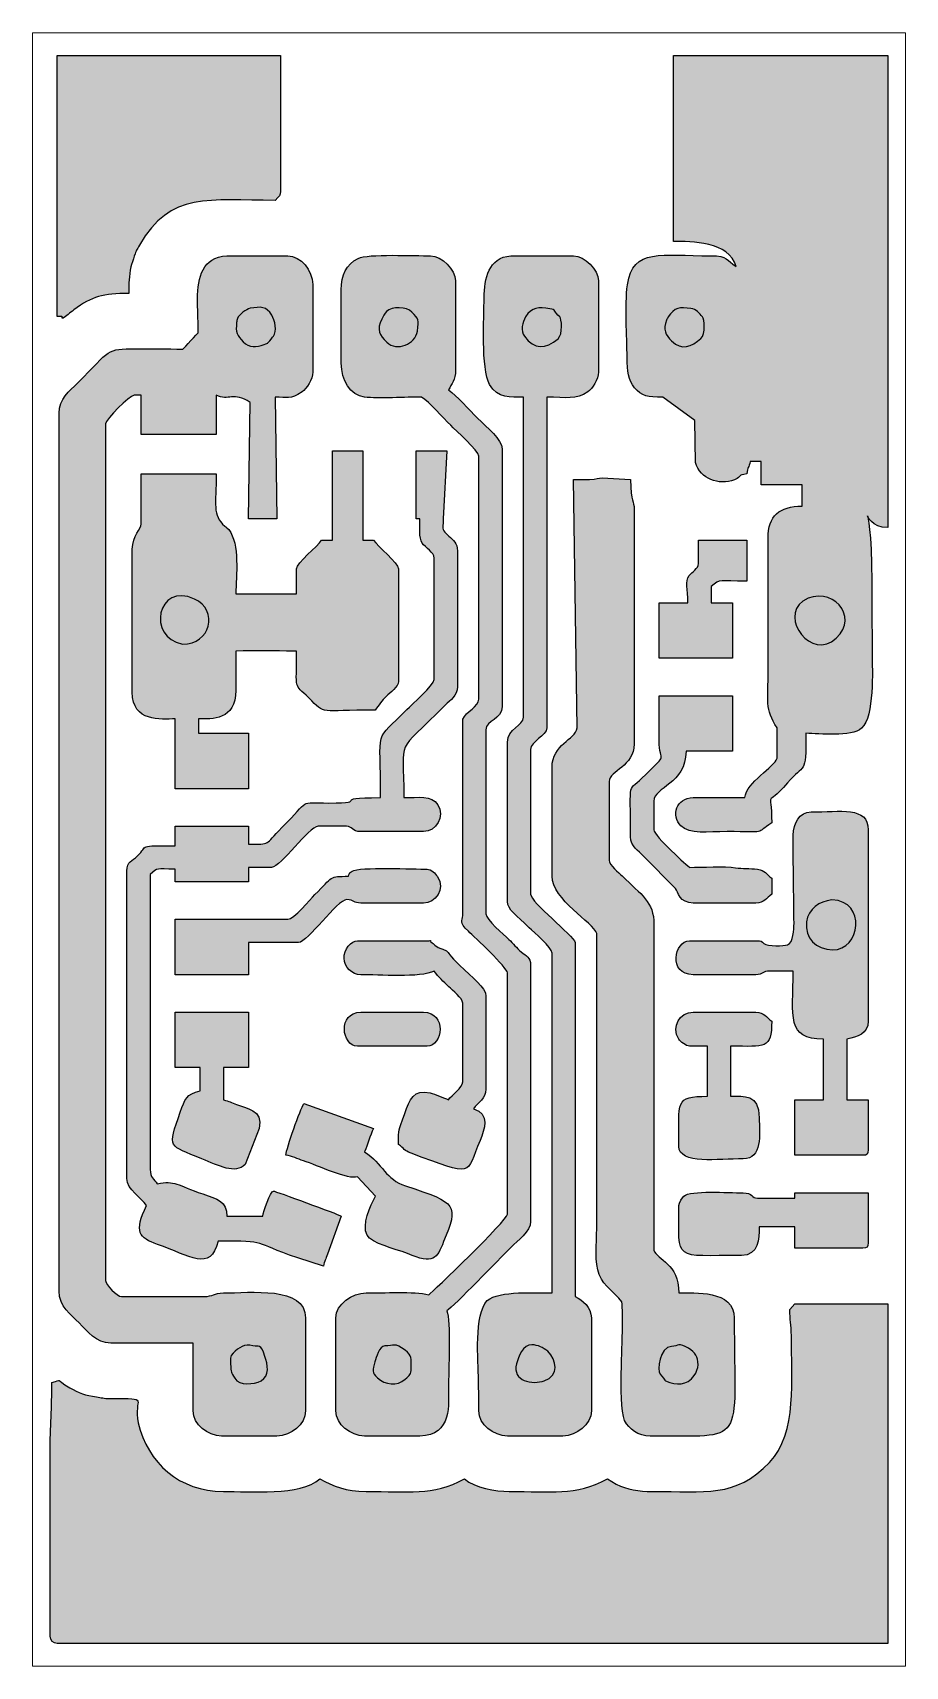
# Model space of a CAD drawing. Header units: centimetres. Extents: x -4.43 to -2.88, y 3.89 to 6.79.
import ezdxf

# ---------------------------------------------------------------- set-up
doc = ezdxf.new("R2010")
doc.units = ezdxf.units.CM
doc.header["$MEASUREMENT"] = 0
doc.layers.add('Layer 1', color=7, linetype='Continuous')

msp = doc.modelspace()

# ---------------------------------------------------------------- hatches: boundary and pattern name
at = {"layer": 'Layer 1', "true_color": 0x292929}
h = msp.add_hatch(color=250, dxfattribs=at)
edge = h.paths.add_edge_path()
edge.add_spline(control_points=[(-4.38199, 6.28161), (-4.36522, 6.28161), (-4.37727, 6.28159), (-4.37248, 6.27843), (-4.36611, 6.2827), (-4.35946, 6.28817), (-4.35258, 6.29344), (-4.32067, 6.31787), (-4.30034, 6.32287), (-4.2551, 6.32287), (-4.2551, 6.34118), (-4.25418, 6.35326), (-4.25132, 6.36988), (-4.25049, 6.37472), (-4.24724, 6.38302), (-4.24521, 6.38916), (-4.24156, 6.40019), (-4.24125, 6.39978), (-4.23616, 6.40867), (-4.18154, 6.50402), (-4.11175, 6.48794), (-3.99497, 6.48794), (-3.98759, 6.49646), (-3.9859, 6.49629), (-3.98545, 6.50381), (-3.98545, 6.50381), (-3.98545, 6.74505), (-3.98545, 6.74505), (-3.98545, 6.74505), (-4.38199, 6.74505), (-4.38199, 6.74505), (-4.38199, 6.74505), (-4.38199, 6.28161), (-4.38199, 6.28161)], knot_values=[0, 0, 0, 0, 0.0909091, 0.0909091, 0.0909091, 0.1818182, 0.1818182, 0.1818182, 0.2727273, 0.2727273, 0.2727273, 0.3636364, 0.3636364, 0.3636364, 0.4545455, 0.4545455, 0.4545455, 0.5454545, 0.5454545, 0.5454545, 0.6363636, 0.6363636, 0.6363636, 0.7272727, 0.7272727, 0.7272727, 0.8181818, 0.8181818, 0.8181818, 0.9090909, 0.9090909, 0.9090909, 1, 1, 1, 1], degree=3, periodic=1)
h = msp.add_hatch(color=250, dxfattribs=at)
edge = h.paths.add_edge_path()
edge.add_spline(control_points=[(-2.90686, 5.90705), (-2.90686, 5.90705), (-2.90686, 6.74505), (-2.90686, 6.74505), (-2.90686, 6.74505), (-3.28754, 6.74505), (-3.28754, 6.74505), (-3.28754, 6.74505), (-3.28754, 6.41493), (-3.28754, 6.41493), (-3.25653, 6.41493), (-3.18866, 6.41603), (-3.1765, 6.37049), (-3.19308, 6.38159), (-3.19112, 6.38971), (-3.22084, 6.38961), (-3.30987, 6.3893), (-3.35949, 6.40449), (-3.36939, 6.33812), (-3.37443, 6.29932), (-3.37004, 6.24883), (-3.37003, 6.20859), (-3.37015, 6.18503), (-3.36761, 6.16857), (-3.35659, 6.15537), (-3.34367, 6.13989), (-3.33372, 6.13877), (-3.30657, 6.13877), (-3.30657, 6.13877), (-3.24947, 6.0975), (-3.24947, 6.0975), (-3.24947, 6.0975), (-3.24825, 6.02254), (-3.24825, 6.02254), (-3.23988, 5.99358), (-3.20776, 5.98105), (-3.17911, 5.99218), (-3.16398, 5.99805), (-3.17512, 6.0008), (-3.15747, 6.00227), (-3.15636, 6.01562), (-3.15386, 6.01273), (-3.15113, 6.02449), (-3.15113, 6.02449), (-3.13209, 6.02449), (-3.13209, 6.02449), (-3.13209, 6.02449), (-3.13209, 5.98323), (-3.13209, 5.98323), (-3.13209, 5.98323), (-3.05913, 5.98323), (-3.05913, 5.98323), (-3.05913, 5.98323), (-3.05913, 5.94514), (-3.05913, 5.94514), (-3.09946, 5.94514), (-3.11954, 5.92828), (-3.11947, 5.88807), (-3.11945, 5.81142), (-3.11942, 5.73476), (-3.1194, 5.65811), (-3.1194, 5.65811), (-3.1194, 5.65311), (-3.1194, 5.65311), (-3.1194, 5.60146), (-3.12554, 5.5844), (-3.10354, 5.55153), (-3.10354, 5.55153), (-3.10354, 5.49757), (-3.10354, 5.49757), (-3.10828, 5.48196), (-3.15834, 5.45538), (-3.16064, 5.42773), (-3.1909, 5.42773), (-3.22276, 5.42873), (-3.2528, 5.42789), (-3.28268, 5.42705), (-3.29243, 5.39609), (-3.27426, 5.37754), (-3.25915, 5.36212), (-3.22658, 5.36742), (-3.19237, 5.36742), (-3.11864, 5.36742), (-3.14369, 5.36277), (-3.11306, 5.38329), (-3.11306, 5.45004), (-3.12678, 5.40412), (-3.08532, 5.45394), (-3.05515, 5.49019), (-3.0523, 5.46405), (-3.0523, 5.54201), (-3.02852, 5.54137), (-2.9719, 5.53491), (-2.95358, 5.55107), (-2.93033, 5.57159), (-2.93462, 5.65493), (-2.93473, 5.68343), (-2.93491, 5.72623), (-2.93535, 5.76902), (-2.93541, 5.81182), (-2.93541, 5.99426), (-2.96527, 5.90705), (-2.90686, 5.90705)], knot_values=[0, 0, 0, 0, 0.0294118, 0.0294118, 0.0294118, 0.0588235, 0.0588235, 0.0588235, 0.0882353, 0.0882353, 0.0882353, 0.1176471, 0.1176471, 0.1176471, 0.1470588, 0.1470588, 0.1470588, 0.1764706, 0.1764706, 0.1764706, 0.2058824, 0.2058824, 0.2058824, 0.2352941, 0.2352941, 0.2352941, 0.2647059, 0.2647059, 0.2647059, 0.2941176, 0.2941176, 0.2941176, 0.3235294, 0.3235294, 0.3235294, 0.3529412, 0.3529412, 0.3529412, 0.3823529, 0.3823529, 0.3823529, 0.4117647, 0.4117647, 0.4117647, 0.4411765, 0.4411765, 0.4411765, 0.4705882, 0.4705882, 0.4705882, 0.5, 0.5, 0.5, 0.5294118, 0.5294118, 0.5294118, 0.5588235, 0.5588235, 0.5588235, 0.5882353, 0.5882353, 0.5882353, 0.6176471, 0.6176471, 0.6176471, 0.6470588, 0.6470588, 0.6470588, 0.6764706, 0.6764706, 0.6764706, 0.7058824, 0.7058824, 0.7058824, 0.7352941, 0.7352941, 0.7352941, 0.7647059, 0.7647059, 0.7647059, 0.7941176, 0.7941176, 0.7941176, 0.8235294, 0.8235294, 0.8235294, 0.8529412, 0.8529412, 0.8529412, 0.8823529, 0.8823529, 0.8823529, 0.9117647, 0.9117647, 0.9117647, 0.9411765, 0.9411765, 0.9411765, 0.9705882, 0.9705882, 0.9705882, 1, 1, 1, 1], degree=3, periodic=1)
h = msp.add_hatch(color=250, dxfattribs=at)
edge = h.paths.add_edge_path()
edge.add_spline(control_points=[(-4.15918, 6.22372), (-4.18742, 6.22447), (-4.21492, 6.22446), (-4.24241, 6.22447), (-4.29626, 6.22449), (-4.28568, 6.22404), (-4.34631, 6.16337), (-4.36022, 6.14945), (-4.37882, 6.13613), (-4.37882, 6.1102), (-4.37882, 6.1102), (-4.37882, 4.55164), (-4.37882, 4.55164), (-4.37882, 4.52466), (-4.35764, 4.5098), (-4.34314, 4.49529), (-4.32863, 4.48078), (-4.31378, 4.45958), (-4.28682, 4.45958), (-4.28682, 4.45958), (-4.1409, 4.45958), (-4.1409, 4.45958), (-4.1409, 4.41937), (-4.1409, 4.37917), (-4.1409, 4.33896), (-4.1409, 4.31558), (-4.11494, 4.29452), (-4.09014, 4.29452), (-4.09014, 4.29452), (-3.9918, 4.29452), (-3.9918, 4.29452), (-3.96699, 4.29452), (-3.94104, 4.31558), (-3.94104, 4.33896), (-3.94104, 4.39398), (-3.94104, 4.449), (-3.94104, 4.50402), (-3.94104, 4.56155), (-4.03968, 4.54846), (-4.08697, 4.54846), (-4.10429, 4.54846), (-4.10454, 4.54212), (-4.12186, 4.54212), (-4.12186, 4.54212), (-4.26779, 4.54212), (-4.26779, 4.54212), (-4.27554, 4.54212), (-4.29634, 4.56293), (-4.29634, 4.57068), (-4.29634, 4.57068), (-4.29634, 6.09115), (-4.29634, 6.09115), (-4.29634, 6.09921), (-4.25364, 6.14194), (-4.24558, 6.14194), (-4.24558, 6.14194), (-4.23289, 6.14194), (-4.23289, 6.14194), (-4.23289, 6.14194), (-4.23289, 6.07211), (-4.23289, 6.07211), (-4.23289, 6.07211), (-4.09966, 6.07211), (-4.09966, 6.07211), (-4.09966, 6.07211), (-4.09966, 6.14194), (-4.09966, 6.14194), (-4.07743, 6.13127), (-4.06936, 6.14933), (-4.03938, 6.12924), (-4.03938, 6.12924), (-4.04255, 5.92292), (-4.04255, 5.92292), (-4.04255, 5.92292), (-3.9918, 5.92292), (-3.9918, 5.92292), (-3.9918, 5.92292), (-3.99497, 6.13877), (-3.99497, 6.13877), (-3.97412, 6.13877), (-3.96849, 6.13307), (-3.94725, 6.14816), (-3.93919, 6.15389), (-3.92835, 6.16997), (-3.92835, 6.18321), (-3.92835, 6.18321), (-3.92835, 6.33875), (-3.92835, 6.33875), (-3.92835, 6.36356), (-3.9494, 6.38953), (-3.97276, 6.38953), (-3.97276, 6.38953), (-4.08062, 6.38953), (-4.08062, 6.38953), (-4.12524, 6.38726), (-4.13211, 6.35136), (-4.133, 6.31338), (-4.13316, 6.30652), (-4.13129, 6.25424), (-4.13175, 6.25307), (-4.13216, 6.25201), (-4.15629, 6.22677), (-4.15918, 6.22372)], knot_values=[0, 0, 0, 0, 0.0294118, 0.0294118, 0.0294118, 0.0588235, 0.0588235, 0.0588235, 0.0882353, 0.0882353, 0.0882353, 0.1176471, 0.1176471, 0.1176471, 0.1470588, 0.1470588, 0.1470588, 0.1764706, 0.1764706, 0.1764706, 0.2058824, 0.2058824, 0.2058824, 0.2352941, 0.2352941, 0.2352941, 0.2647059, 0.2647059, 0.2647059, 0.2941176, 0.2941176, 0.2941176, 0.3235294, 0.3235294, 0.3235294, 0.3529412, 0.3529412, 0.3529412, 0.3823529, 0.3823529, 0.3823529, 0.4117647, 0.4117647, 0.4117647, 0.4411765, 0.4411765, 0.4411765, 0.4705882, 0.4705882, 0.4705882, 0.5, 0.5, 0.5, 0.5294118, 0.5294118, 0.5294118, 0.5588235, 0.5588235, 0.5588235, 0.5882353, 0.5882353, 0.5882353, 0.6176471, 0.6176471, 0.6176471, 0.6470588, 0.6470588, 0.6470588, 0.6764706, 0.6764706, 0.6764706, 0.7058824, 0.7058824, 0.7058824, 0.7352941, 0.7352941, 0.7352941, 0.7647059, 0.7647059, 0.7647059, 0.7941176, 0.7941176, 0.7941176, 0.8235294, 0.8235294, 0.8235294, 0.8529412, 0.8529412, 0.8529412, 0.8823529, 0.8823529, 0.8823529, 0.9117647, 0.9117647, 0.9117647, 0.9411765, 0.9411765, 0.9411765, 0.9705882, 0.9705882, 0.9705882, 1, 1, 1, 1], degree=3, periodic=1)
h = msp.add_hatch(color=250, dxfattribs=at)
edge = h.paths.add_edge_path()
edge.add_spline(control_points=[(-3.87759, 6.32922), (-3.87759, 6.28584), (-3.87759, 6.24246), (-3.87759, 6.19908), (-3.87759, 6.16889), (-3.86199, 6.14207), (-3.83627, 6.13885), (-3.81173, 6.13577), (-3.76207, 6.13877), (-3.73484, 6.13877), (-3.72063, 6.12925), (-3.69712, 6.10261), (-3.68329, 6.08877), (-3.67468, 6.08015), (-3.63332, 6.04298), (-3.63332, 6.03402), (-3.63332, 6.03402), (-3.63332, 5.60232), (-3.63332, 5.60232), (-3.63332, 5.58989), (-3.65617, 5.57994), (-3.66174, 5.56701), (-3.66174, 5.56701), (-3.66187, 5.21823), (-3.66187, 5.21823), (-3.66187, 5.2078), (-3.66987, 5.2083), (-3.6516, 5.19043), (-3.64126, 5.18031), (-3.58256, 5.12597), (-3.58256, 5.11666), (-3.58256, 5.11666), (-3.58256, 4.68813), (-3.58256, 4.68813), (-3.58256, 4.67776), (-3.71609, 4.54935), (-3.72215, 4.54529), (-3.74901, 4.55155), (-3.80299, 4.54846), (-3.83318, 4.54846), (-3.85871, 4.54846), (-3.88711, 4.5285), (-3.88711, 4.50402), (-3.88711, 4.449), (-3.88711, 4.39398), (-3.88711, 4.33896), (-3.88711, 4.31558), (-3.86115, 4.29452), (-3.83635, 4.29452), (-3.83635, 4.29452), (-3.73801, 4.29452), (-3.73801, 4.29452), (-3.68006, 4.29452), (-3.68725, 4.35454), (-3.68725, 4.38023), (-3.68725, 4.40803), (-3.68248, 4.50016), (-3.69042, 4.51672), (-3.67564, 4.52663), (-3.59895, 4.60667), (-3.57543, 4.6302), (-3.56485, 4.64079), (-3.54132, 4.65776), (-3.54132, 4.67543), (-3.54132, 4.67543), (-3.54132, 5.12935), (-3.54132, 5.12935), (-3.54132, 5.14585), (-3.54899, 5.14586), (-3.55802, 5.15391), (-3.56603, 5.16104), (-3.57243, 5.16842), (-3.58018, 5.17618), (-3.58828, 5.18427), (-3.62063, 5.21109), (-3.62063, 5.22141), (-3.62063, 5.22141), (-3.62063, 5.54836), (-3.62063, 5.54836), (-3.62063, 5.56644), (-3.59208, 5.56513), (-3.59208, 5.58962), (-3.59208, 5.58962), (-3.59208, 6.04671), (-3.59208, 6.04671), (-3.59208, 6.06386), (-3.61837, 6.08413), (-3.6357, 6.10147), (-3.64954, 6.11531), (-3.67304, 6.14194), (-3.68725, 6.15146), (-3.68141, 6.16251), (-3.67456, 6.16923), (-3.67456, 6.18638), (-3.67456, 6.18638), (-3.67456, 6.34509), (-3.67456, 6.34509), (-3.67456, 6.36492), (-3.69917, 6.38953), (-3.71898, 6.38953), (-3.74672, 6.38953), (-3.83083, 6.39343), (-3.84769, 6.385), (-3.86906, 6.37432), (-3.87759, 6.35556), (-3.87759, 6.32922)], knot_values=[0, 0, 0, 0, 0.0285714, 0.0285714, 0.0285714, 0.0571429, 0.0571429, 0.0571429, 0.0857143, 0.0857143, 0.0857143, 0.1142857, 0.1142857, 0.1142857, 0.1428571, 0.1428571, 0.1428571, 0.1714286, 0.1714286, 0.1714286, 0.2, 0.2, 0.2, 0.2285714, 0.2285714, 0.2285714, 0.2571429, 0.2571429, 0.2571429, 0.2857143, 0.2857143, 0.2857143, 0.3142857, 0.3142857, 0.3142857, 0.3428571, 0.3428571, 0.3428571, 0.3714286, 0.3714286, 0.3714286, 0.4, 0.4, 0.4, 0.4285714, 0.4285714, 0.4285714, 0.4571429, 0.4571429, 0.4571429, 0.4857143, 0.4857143, 0.4857143, 0.5142857, 0.5142857, 0.5142857, 0.5428571, 0.5428571, 0.5428571, 0.5714286, 0.5714286, 0.5714286, 0.6, 0.6, 0.6, 0.6285714, 0.6285714, 0.6285714, 0.6571429, 0.6571429, 0.6571429, 0.6857143, 0.6857143, 0.6857143, 0.7142857, 0.7142857, 0.7142857, 0.7428571, 0.7428571, 0.7428571, 0.7714286, 0.7714286, 0.7714286, 0.8, 0.8, 0.8, 0.8285714, 0.8285714, 0.8285714, 0.8571429, 0.8571429, 0.8571429, 0.8857143, 0.8857143, 0.8857143, 0.9142857, 0.9142857, 0.9142857, 0.9428571, 0.9428571, 0.9428571, 0.9714286, 0.9714286, 0.9714286, 1, 1, 1, 1], degree=3, periodic=1)
h = msp.add_hatch(color=250, dxfattribs=at)
edge = h.paths.add_edge_path()
edge.add_spline(control_points=[(-3.61435, 6.16092), (-3.59868, 6.13534), (-3.57785, 6.13877), (-3.55401, 6.13877), (-3.55401, 6.13877), (-3.55401, 5.57058), (-3.55401, 5.57058), (-3.55401, 5.55585), (-3.58256, 5.54993), (-3.58256, 5.52614), (-3.58256, 5.52614), (-3.58256, 5.24363), (-3.58256, 5.24363), (-3.58256, 5.22829), (-3.56649, 5.2196), (-3.54371, 5.1968), (-3.53561, 5.18871), (-3.50326, 5.16189), (-3.50326, 5.15157), (-3.50326, 5.15157), (-3.50326, 4.54846), (-3.50326, 4.54846), (-3.52941, 4.54848), (-3.59799, 4.55292), (-3.61823, 4.53524), (-3.64242, 4.5099), (-3.63429, 4.42901), (-3.63379, 4.39329), (-3.63354, 4.37518), (-3.63337, 4.35708), (-3.63332, 4.33896), (-3.63332, 4.31558), (-3.60737, 4.29452), (-3.58256, 4.29452), (-3.58256, 4.29452), (-3.48422, 4.29452), (-3.48422, 4.29452), (-3.45942, 4.29452), (-3.43346, 4.31558), (-3.43346, 4.33896), (-3.43346, 4.33896), (-3.43346, 4.50402), (-3.43346, 4.50402), (-3.43346, 4.52341), (-3.44903, 4.53524), (-3.46202, 4.54212), (-3.46202, 4.54212), (-3.46202, 5.17062), (-3.46202, 5.17062), (-3.46586, 5.18327), (-3.54132, 5.24216), (-3.54132, 5.25632), (-3.54132, 5.25632), (-3.54132, 5.51344), (-3.54132, 5.51344), (-3.54132, 5.52726), (-3.51277, 5.5377), (-3.51277, 5.55153), (-3.51277, 5.55153), (-3.51277, 6.13877), (-3.51277, 6.13877), (-3.47784, 6.13877), (-3.46108, 6.13295), (-3.43968, 6.14816), (-3.43162, 6.15389), (-3.42078, 6.16997), (-3.42078, 6.18321), (-3.42078, 6.18321), (-3.42078, 6.34509), (-3.42078, 6.34509), (-3.42078, 6.36492), (-3.44538, 6.38953), (-3.46519, 6.38953), (-3.46519, 6.38953), (-3.57622, 6.38953), (-3.57622, 6.38953), (-3.6167, 6.38682), (-3.62347, 6.34863), (-3.62387, 6.31539), (-3.62429, 6.27994), (-3.62955, 6.18973), (-3.61435, 6.16092)], knot_values=[0, 0, 0, 0, 0.037037, 0.037037, 0.037037, 0.0740741, 0.0740741, 0.0740741, 0.1111111, 0.1111111, 0.1111111, 0.1481481, 0.1481481, 0.1481481, 0.1851852, 0.1851852, 0.1851852, 0.2222222, 0.2222222, 0.2222222, 0.2592593, 0.2592593, 0.2592593, 0.2962963, 0.2962963, 0.2962963, 0.3333333, 0.3333333, 0.3333333, 0.3703704, 0.3703704, 0.3703704, 0.4074074, 0.4074074, 0.4074074, 0.4444444, 0.4444444, 0.4444444, 0.4814815, 0.4814815, 0.4814815, 0.5185185, 0.5185185, 0.5185185, 0.5555556, 0.5555556, 0.5555556, 0.5925926, 0.5925926, 0.5925926, 0.6296296, 0.6296296, 0.6296296, 0.6666667, 0.6666667, 0.6666667, 0.7037037, 0.7037037, 0.7037037, 0.7407407, 0.7407407, 0.7407407, 0.7777778, 0.7777778, 0.7777778, 0.8148148, 0.8148148, 0.8148148, 0.8518519, 0.8518519, 0.8518519, 0.8888889, 0.8888889, 0.8888889, 0.9259259, 0.9259259, 0.9259259, 0.962963, 0.962963, 0.962963, 1, 1, 1, 1], degree=3, periodic=1)
h = msp.add_hatch(color=250, dxfattribs=at)
edge = h.paths.add_edge_path()
edge.add_spline(control_points=[(-4.0621, 6.27825), (-4.05936, 6.28519), (-4.04645, 6.29509), (-4.03915, 6.29636), (-4.02109, 6.29949), (-4.01067, 6.30028), (-4.00074, 6.28399), (-3.99571, 6.27575), (-3.99119, 6.25488), (-3.99803, 6.24711), (-4.00125, 6.24346), (-3.99962, 6.24361), (-4.00471, 6.23868), (-4.01221, 6.23143), (-4.0038, 6.23652), (-4.01476, 6.23237), (-4.02878, 6.22706), (-4.04077, 6.22549), (-4.05174, 6.23711), (-4.0628, 6.24881), (-4.06554, 6.25292), (-4.06344, 6.27145), (-4.06316, 6.2739), (-4.06282, 6.2759), (-4.0621, 6.27825)], knot_values=[0, 0, 0, 0, 0.125, 0.125, 0.125, 0.25, 0.25, 0.25, 0.375, 0.375, 0.375, 0.5, 0.5, 0.5, 0.625, 0.625, 0.625, 0.75, 0.75, 0.75, 0.875, 0.875, 0.875, 1, 1, 1, 1], degree=3, periodic=1)
h = msp.add_hatch(color=250, dxfattribs=at)
edge = h.paths.add_edge_path()
edge.add_spline(control_points=[(-3.79707, 6.29077), (-3.78805, 6.29996), (-3.76101, 6.29925), (-3.75222, 6.28981), (-3.74044, 6.27717), (-3.73924, 6.27659), (-3.74239, 6.25576), (-3.74583, 6.23303), (-3.77847, 6.21869), (-3.79697, 6.23642), (-3.81011, 6.249), (-3.8149, 6.25776), (-3.80587, 6.27731), (-3.80356, 6.28231), (-3.80071, 6.28665), (-3.79707, 6.29077)], knot_values=[0, 0, 0, 0, 0.2, 0.2, 0.2, 0.4, 0.4, 0.4, 0.6, 0.6, 0.6, 0.8, 0.8, 0.8, 1, 1, 1, 1], degree=3, periodic=1)
h = msp.add_hatch(color=250, dxfattribs=at)
edge = h.paths.add_edge_path()
edge.add_spline(control_points=[(-3.55051, 6.28114), (-3.53875, 6.29935), (-3.52776, 6.29838), (-3.50692, 6.2957), (-3.4962, 6.29432), (-3.50082, 6.29006), (-3.4895, 6.28107), (-3.48641, 6.27861), (-3.48365, 6.25011), (-3.49263, 6.24234), (-3.51501, 6.22301), (-3.53483, 6.22281), (-3.55223, 6.24678), (-3.55923, 6.25642), (-3.55606, 6.2717), (-3.55051, 6.28114)], knot_values=[0, 0, 0, 0, 0.2, 0.2, 0.2, 0.4, 0.4, 0.4, 0.6, 0.6, 0.6, 0.8, 0.8, 0.8, 1, 1, 1, 1], degree=3, periodic=1)
h = msp.add_hatch(color=250, dxfattribs=at)
edge = h.paths.add_edge_path()
edge.add_spline(control_points=[(-3.29683, 6.28133), (-3.28612, 6.29781), (-3.276, 6.29887), (-3.25661, 6.29602), (-3.24655, 6.29455), (-3.24243, 6.28785), (-3.23577, 6.28101), (-3.23263, 6.27778), (-3.23031, 6.25021), (-3.23873, 6.24285), (-3.25508, 6.22855), (-3.273, 6.22049), (-3.29083, 6.23837), (-3.30181, 6.24938), (-3.30667, 6.25886), (-3.29986, 6.27545), (-3.29896, 6.27763), (-3.29803, 6.27931), (-3.29683, 6.28133)], knot_values=[0, 0, 0, 0, 0.1666667, 0.1666667, 0.1666667, 0.3333333, 0.3333333, 0.3333333, 0.5, 0.5, 0.5, 0.6666667, 0.6666667, 0.6666667, 0.8333333, 0.8333333, 0.8333333, 1, 1, 1, 1], degree=3, periodic=1)
h = msp.add_hatch(color=250, dxfattribs=at)
edge = h.paths.add_edge_path()
edge.add_spline(control_points=[(-3.74435, 5.92292), (-3.74435, 5.92292), (-3.73801, 5.92292), (-3.73801, 5.92292), (-3.73801, 5.9076), (-3.7403, 5.88952), (-3.73378, 5.87953), (-3.72831, 5.87114), (-3.71263, 5.86327), (-3.71263, 5.85308), (-3.71263, 5.85308), (-3.71263, 5.63723), (-3.71263, 5.63723), (-3.71263, 5.62832), (-3.75268, 5.5924), (-3.76101, 5.58406), (-3.8204, 5.52463), (-3.8078, 5.55644), (-3.8078, 5.42773), (-3.9037, 5.42773), (-3.82055, 5.41814), (-3.8998, 5.41821), (-3.95518, 5.41826), (-3.93089, 5.42677), (-3.98307, 5.37456), (-4.015, 5.34261), (-4.00183, 5.3452), (-4.04255, 5.3452), (-4.04255, 5.3452), (-4.04255, 5.37695), (-4.04255, 5.37695), (-4.04255, 5.37695), (-4.17262, 5.37695), (-4.17262, 5.37695), (-4.17262, 5.37695), (-4.17262, 5.34203), (-4.17262, 5.34203), (-4.24055, 5.34203), (-4.21922, 5.34434), (-4.2399, 5.32364), (-4.24889, 5.31465), (-4.25827, 5.31521), (-4.25827, 5.29759), (-4.25827, 5.29759), (-4.25827, 4.75162), (-4.25827, 4.75162), (-4.25827, 4.73155), (-4.23277, 4.71804), (-4.22338, 4.704), (-4.24604, 4.65674), (-4.23708, 4.64614), (-4.2039, 4.63461), (-4.14706, 4.61486), (-4.10949, 4.58465), (-4.09648, 4.64052), (-4.00334, 4.64052), (-4.03887, 4.63922), (-3.95496, 4.61072), (-3.95496, 4.61072), (-3.90932, 4.59608), (-3.90932, 4.59608), (-3.90713, 4.60545), (-3.90553, 4.60866), (-3.90198, 4.61731), (-3.90198, 4.61731), (-3.87759, 4.68496), (-3.87759, 4.68496), (-3.88459, 4.68866), (-3.99519, 4.7294), (-3.99814, 4.7294), (-4.00399, 4.7294), (-4.01551, 4.69213), (-4.01718, 4.68496), (-4.01718, 4.68496), (-4.08062, 4.68496), (-4.08062, 4.68496), (-4.08121, 4.71133), (-4.09687, 4.71513), (-4.1238, 4.72428), (-4.16907, 4.73966), (-4.17372, 4.74923), (-4.20434, 4.74209), (-4.21026, 4.75093), (-4.21703, 4.75307), (-4.21703, 4.76749), (-4.21703, 4.76749), (-4.21703, 5.29124), (-4.21703, 5.29124), (-4.20226, 5.30406), (-4.20789, 5.30076), (-4.17262, 5.30076), (-4.17262, 5.30076), (-4.17262, 5.27854), (-4.17262, 5.27854), (-4.17262, 5.27854), (-4.04255, 5.27854), (-4.04255, 5.27854), (-4.04255, 5.27854), (-4.04255, 5.30394), (-4.04255, 5.30394), (-4.04255, 5.30394), (-4.00131, 5.30394), (-4.00131, 5.30394), (-3.98549, 5.30394), (-3.93466, 5.37695), (-3.91883, 5.37695), (-3.91883, 5.37695), (-3.86808, 5.37695), (-3.86808, 5.37695), (-3.8577, 5.37695), (-3.85972, 5.36742), (-3.8427, 5.36742), (-3.8427, 5.36742), (-3.73166, 5.36742), (-3.73166, 5.36742), (-3.7086, 5.36742), (-3.69305, 5.394), (-3.70615, 5.41515), (-3.71695, 5.43261), (-3.74113, 5.42773), (-3.76656, 5.42773), (-3.76656, 5.53985), (-3.78431, 5.50052), (-3.69281, 5.592), (-3.68393, 5.60087), (-3.67139, 5.60861), (-3.67139, 5.62454), (-3.67139, 5.62454), (-3.67139, 5.86578), (-3.67139, 5.86578), (-3.67139, 5.87978), (-3.6787, 5.88454), (-3.68649, 5.89194), (-3.69954, 5.90435), (-3.69677, 5.8999), (-3.69677, 5.92292), (-3.69677, 5.92292), (-3.69042, 6.04354), (-3.69042, 6.04354), (-3.69042, 6.04354), (-3.74435, 6.04354), (-3.74435, 6.04354), (-3.74435, 6.04354), (-3.74435, 5.92292), (-3.74435, 5.92292)], knot_values=[0, 0, 0, 0, 0.0208333, 0.0208333, 0.0208333, 0.0416667, 0.0416667, 0.0416667, 0.0625, 0.0625, 0.0625, 0.0833333, 0.0833333, 0.0833333, 0.1041667, 0.1041667, 0.1041667, 0.125, 0.125, 0.125, 0.1458333, 0.1458333, 0.1458333, 0.1666667, 0.1666667, 0.1666667, 0.1875, 0.1875, 0.1875, 0.2083333, 0.2083333, 0.2083333, 0.2291667, 0.2291667, 0.2291667, 0.25, 0.25, 0.25, 0.2708333, 0.2708333, 0.2708333, 0.2916667, 0.2916667, 0.2916667, 0.3125, 0.3125, 0.3125, 0.3333333, 0.3333333, 0.3333333, 0.3541667, 0.3541667, 0.3541667, 0.375, 0.375, 0.375, 0.3958333, 0.3958333, 0.3958333, 0.4166667, 0.4166667, 0.4166667, 0.4375, 0.4375, 0.4375, 0.4583333, 0.4583333, 0.4583333, 0.4791667, 0.4791667, 0.4791667, 0.5, 0.5, 0.5, 0.5208333, 0.5208333, 0.5208333, 0.5416667, 0.5416667, 0.5416667, 0.5625, 0.5625, 0.5625, 0.5833333, 0.5833333, 0.5833333, 0.6041667, 0.6041667, 0.6041667, 0.625, 0.625, 0.625, 0.6458333, 0.6458333, 0.6458333, 0.6666667, 0.6666667, 0.6666667, 0.6875, 0.6875, 0.6875, 0.7083333, 0.7083333, 0.7083333, 0.7291667, 0.7291667, 0.7291667, 0.75, 0.75, 0.75, 0.7708333, 0.7708333, 0.7708333, 0.7916667, 0.7916667, 0.7916667, 0.8125, 0.8125, 0.8125, 0.8333333, 0.8333333, 0.8333333, 0.8541667, 0.8541667, 0.8541667, 0.875, 0.875, 0.875, 0.8958333, 0.8958333, 0.8958333, 0.9166667, 0.9166667, 0.9166667, 0.9375, 0.9375, 0.9375, 0.9583333, 0.9583333, 0.9583333, 0.9791667, 0.9791667, 0.9791667, 1, 1, 1, 1], degree=3, periodic=1)
h = msp.add_hatch(color=250, dxfattribs=at)
edge = h.paths.add_edge_path()
edge.add_spline(control_points=[(-3.89345, 5.88483), (-3.89345, 5.88483), (-3.91249, 5.88483), (-3.91249, 5.88483), (-3.91974, 5.874), (-3.9569, 5.84428), (-3.9569, 5.83404), (-3.9569, 5.83404), (-3.9569, 5.7896), (-3.9569, 5.7896), (-3.99122, 5.7896), (-4.02554, 5.78954), (-4.05986, 5.7896), (-4.05986, 5.7896), (-4.06475, 5.78961), (-4.06475, 5.78961), (-4.06454, 5.82136), (-4.05725, 5.87807), (-4.07756, 5.90376), (-4.07756, 5.90376), (-4.0808, 5.90687), (-4.0808, 5.90687), (-4.08148, 5.90749), (-4.08369, 5.90902), (-4.08439, 5.90963), (-4.10741, 5.92947), (-4.09966, 5.94797), (-4.09966, 6.00227), (-4.09966, 6.00227), (-4.23289, 6.00227), (-4.23289, 6.00227), (-4.23289, 6.00227), (-4.23289, 5.91339), (-4.23289, 5.91339), (-4.23289, 5.90542), (-4.24876, 5.89228), (-4.24876, 5.86896), (-4.24876, 5.78431), (-4.24876, 5.69966), (-4.24876, 5.61501), (-4.24876, 5.56087), (-4.19808, 5.5674), (-4.17262, 5.5674), (-4.17262, 5.5674), (-4.17262, 5.4436), (-4.17262, 5.4436), (-4.17262, 5.4436), (-4.04255, 5.4436), (-4.04255, 5.4436), (-4.04255, 5.4436), (-4.04255, 5.54201), (-4.04255, 5.54201), (-4.04255, 5.54201), (-4.13138, 5.54201), (-4.13138, 5.54201), (-4.13138, 5.54201), (-4.13138, 5.5674), (-4.13138, 5.5674), (-4.10732, 5.5674), (-4.06476, 5.56469), (-4.06476, 5.61819), (-4.06476, 5.64143), (-4.06488, 5.66473), (-4.06471, 5.68797), (-4.03048, 5.68826), (-3.99605, 5.68802), (-3.9618, 5.68802), (-3.9618, 5.68802), (-3.9569, 5.68802), (-3.9569, 5.68802), (-3.9569, 5.61544), (-3.9629, 5.63213), (-3.93549, 5.6047), (-3.90461, 5.57381), (-3.91839, 5.58327), (-3.81732, 5.58327), (-3.81188, 5.5914), (-3.80485, 5.60061), (-3.79752, 5.6079), (-3.7915, 5.61386), (-3.77608, 5.62499), (-3.77608, 5.63406), (-3.77608, 5.63406), (-3.77608, 5.83404), (-3.77608, 5.83404), (-3.77608, 5.84428), (-3.81324, 5.874), (-3.82049, 5.88483), (-3.82049, 5.88483), (-3.83952, 5.88483), (-3.83952, 5.88483), (-3.83952, 5.88483), (-3.83952, 6.04354), (-3.83952, 6.04354), (-3.83952, 6.04354), (-3.89345, 6.04354), (-3.89345, 6.04354), (-3.89345, 6.04354), (-3.89345, 5.88483), (-3.89345, 5.88483)], knot_values=[0, 0, 0, 0, 0.030303, 0.030303, 0.030303, 0.0606061, 0.0606061, 0.0606061, 0.0909091, 0.0909091, 0.0909091, 0.1212121, 0.1212121, 0.1212121, 0.1515152, 0.1515152, 0.1515152, 0.1818182, 0.1818182, 0.1818182, 0.2121212, 0.2121212, 0.2121212, 0.2424242, 0.2424242, 0.2424242, 0.2727273, 0.2727273, 0.2727273, 0.3030303, 0.3030303, 0.3030303, 0.3333333, 0.3333333, 0.3333333, 0.3636364, 0.3636364, 0.3636364, 0.3939394, 0.3939394, 0.3939394, 0.4242424, 0.4242424, 0.4242424, 0.4545455, 0.4545455, 0.4545455, 0.4848485, 0.4848485, 0.4848485, 0.5151515, 0.5151515, 0.5151515, 0.5454545, 0.5454545, 0.5454545, 0.5757576, 0.5757576, 0.5757576, 0.6060606, 0.6060606, 0.6060606, 0.6363636, 0.6363636, 0.6363636, 0.6666667, 0.6666667, 0.6666667, 0.6969697, 0.6969697, 0.6969697, 0.7272727, 0.7272727, 0.7272727, 0.7575758, 0.7575758, 0.7575758, 0.7878788, 0.7878788, 0.7878788, 0.8181818, 0.8181818, 0.8181818, 0.8484848, 0.8484848, 0.8484848, 0.8787879, 0.8787879, 0.8787879, 0.9090909, 0.9090909, 0.9090909, 0.9393939, 0.9393939, 0.9393939, 0.969697, 0.969697, 0.969697, 1, 1, 1, 1], degree=3, periodic=1)
h = msp.add_hatch(color=250, dxfattribs=at)
edge = h.paths.add_edge_path()
edge.add_spline(control_points=[(-3.43664, 5.99275), (-3.43664, 5.99275), (-3.46519, 5.99275), (-3.46519, 5.99275), (-3.46519, 5.99275), (-3.45885, 5.55153), (-3.45885, 5.55153), (-3.4622, 5.52997), (-3.50326, 5.52231), (-3.50326, 5.4817), (-3.50326, 5.4817), (-3.50326, 5.28807), (-3.50326, 5.28807), (-3.50326, 5.24728), (-3.4297, 5.20543), (-3.42395, 5.18649), (-3.42395, 5.18649), (-3.42395, 4.66274), (-3.42395, 4.66274), (-3.42395, 4.63643), (-3.42789, 4.60206), (-3.4196, 4.58138), (-3.40999, 4.55743), (-3.39207, 4.55132), (-3.37953, 4.53259), (-3.37608, 4.51621), (-3.38017, 4.42552), (-3.3803, 4.40276), (-3.3804, 4.38521), (-3.38124, 4.33718), (-3.37441, 4.32187), (-3.36594, 4.30674), (-3.351, 4.29452), (-3.32878, 4.29452), (-3.15546, 4.29452), (-3.17968, 4.27437), (-3.17968, 4.50402), (-3.17968, 4.55452), (-3.25118, 4.54846), (-3.27802, 4.54846), (-3.27802, 4.60153), (-3.31681, 4.60614), (-3.32243, 4.62465), (-3.32243, 4.62465), (-3.3224, 5.20239), (-3.3224, 5.20239), (-3.32217, 5.24345), (-3.34462, 5.25471), (-3.37874, 5.28886), (-3.38492, 5.29504), (-3.40174, 5.30747), (-3.40174, 5.31663), (-3.40174, 5.31663), (-3.40174, 5.4563), (-3.40174, 5.4563), (-3.40174, 5.47605), (-3.35733, 5.48292), (-3.35733, 5.52296), (-3.35733, 5.52296), (-3.35733, 5.93879), (-3.35733, 5.93879), (-3.35733, 5.95641), (-3.36367, 5.94963), (-3.36367, 5.99275), (-3.36367, 5.99275), (-3.41443, 5.99551), (-3.41443, 5.99551), (-3.42127, 5.99551), (-3.42377, 5.99275), (-3.43664, 5.99275)], knot_values=[0, 0, 0, 0, 0.0434783, 0.0434783, 0.0434783, 0.0869565, 0.0869565, 0.0869565, 0.1304348, 0.1304348, 0.1304348, 0.173913, 0.173913, 0.173913, 0.2173913, 0.2173913, 0.2173913, 0.2608696, 0.2608696, 0.2608696, 0.3043478, 0.3043478, 0.3043478, 0.3478261, 0.3478261, 0.3478261, 0.3913043, 0.3913043, 0.3913043, 0.4347826, 0.4347826, 0.4347826, 0.4782609, 0.4782609, 0.4782609, 0.5217391, 0.5217391, 0.5217391, 0.5652174, 0.5652174, 0.5652174, 0.6086957, 0.6086957, 0.6086957, 0.6521739, 0.6521739, 0.6521739, 0.6956522, 0.6956522, 0.6956522, 0.7391304, 0.7391304, 0.7391304, 0.7826087, 0.7826087, 0.7826087, 0.826087, 0.826087, 0.826087, 0.8695652, 0.8695652, 0.8695652, 0.9130435, 0.9130435, 0.9130435, 0.9565217, 0.9565217, 0.9565217, 1, 1, 1, 1], degree=3, periodic=1)
h = msp.add_hatch(color=250, dxfattribs=at)
edge = h.paths.add_edge_path()
edge.add_spline(control_points=[(-3.24312, 5.84356), (-3.24312, 5.83369), (-3.25475, 5.82925), (-3.25966, 5.82199), (-3.26719, 5.81087), (-3.26216, 5.79884), (-3.26216, 5.77373), (-3.26216, 5.77373), (-3.31292, 5.77373), (-3.31292, 5.77373), (-3.31292, 5.77373), (-3.31292, 5.67533), (-3.31292, 5.67533), (-3.31292, 5.67533), (-3.18285, 5.67533), (-3.18285, 5.67533), (-3.18285, 5.67533), (-3.18285, 5.77373), (-3.18285, 5.77373), (-3.18285, 5.77373), (-3.22092, 5.77373), (-3.22092, 5.77373), (-3.22092, 5.77373), (-3.22092, 5.8023), (-3.22092, 5.8023), (-3.20403, 5.81694), (-3.20675, 5.81182), (-3.15747, 5.81182), (-3.15747, 5.81182), (-3.15747, 5.88483), (-3.15747, 5.88483), (-3.15747, 5.88483), (-3.24312, 5.88483), (-3.24312, 5.88483), (-3.24312, 5.88483), (-3.24312, 5.84356), (-3.24312, 5.84356)], knot_values=[0, 0, 0, 0, 0.0833333, 0.0833333, 0.0833333, 0.1666667, 0.1666667, 0.1666667, 0.25, 0.25, 0.25, 0.3333333, 0.3333333, 0.3333333, 0.4166667, 0.4166667, 0.4166667, 0.5, 0.5, 0.5, 0.5833333, 0.5833333, 0.5833333, 0.6666667, 0.6666667, 0.6666667, 0.75, 0.75, 0.75, 0.8333333, 0.8333333, 0.8333333, 0.9166667, 0.9166667, 0.9166667, 1, 1, 1, 1], degree=3, periodic=1)
h = msp.add_hatch(color=250, dxfattribs=at)
edge = h.paths.add_edge_path()
edge.add_spline(control_points=[(-4.15983, 5.7004), (-4.22319, 5.71137), (-4.20508, 5.81087), (-4.13824, 5.78033), (-4.0958, 5.76094), (-4.10933, 5.69857), (-4.15983, 5.7004)], knot_values=[0, 0, 0, 0, 0.5, 0.5, 0.5, 1, 1, 1, 1], degree=3, periodic=1)
h = msp.add_hatch(color=250, dxfattribs=at)
edge = h.paths.add_edge_path()
edge.add_spline(control_points=[(-3.05813, 5.77677), (-3.00729, 5.80781), (-2.95629, 5.74939), (-2.99841, 5.7109), (-3.04307, 5.67009), (-3.09868, 5.74669), (-3.05813, 5.77677)], knot_values=[0, 0, 0, 0, 0.5, 0.5, 0.5, 1, 1, 1, 1], degree=3, periodic=1)
h = msp.add_hatch(color=250, dxfattribs=at)
edge = h.paths.add_edge_path()
edge.add_spline(control_points=[(-3.31292, 5.52931), (-3.31292, 5.48616), (-3.2957, 5.51024), (-3.3375, 5.46821), (-3.37088, 5.43465), (-3.36367, 5.46549), (-3.36367, 5.3579), (-3.36367, 5.34173), (-3.34978, 5.33288), (-3.34068, 5.32377), (-3.34068, 5.32377), (-3.28378, 5.26644), (-3.28378, 5.26644), (-3.27998, 5.26065), (-3.27625, 5.24045), (-3.25264, 5.24045), (-3.25264, 5.24045), (-3.14161, 5.24045), (-3.14161, 5.24045), (-3.12568, 5.24045), (-3.1232, 5.24953), (-3.11306, 5.25632), (-3.11306, 5.25632), (-3.11306, 5.28489), (-3.11306, 5.28489), (-3.12282, 5.29143), (-3.12472, 5.29902), (-3.1385, 5.3007), (-3.15256, 5.30242), (-3.16455, 5.30128), (-3.17716, 5.30328), (-3.19613, 5.30629), (-3.23762, 5.30394), (-3.25899, 5.30394), (-3.26048, 5.30439), (-3.32243, 5.36035), (-3.32243, 5.3706), (-3.32243, 5.3706), (-3.32243, 5.42138), (-3.32243, 5.42138), (-3.32243, 5.44701), (-3.26533, 5.45095), (-3.26533, 5.51026), (-3.26533, 5.51026), (-3.18285, 5.51026), (-3.18285, 5.51026), (-3.18285, 5.51026), (-3.18285, 5.60867), (-3.18285, 5.60867), (-3.18285, 5.60867), (-3.31292, 5.60867), (-3.31292, 5.60867), (-3.31292, 5.60867), (-3.31292, 5.52931), (-3.31292, 5.52931)], knot_values=[0, 0, 0, 0, 0.0555556, 0.0555556, 0.0555556, 0.1111111, 0.1111111, 0.1111111, 0.1666667, 0.1666667, 0.1666667, 0.2222222, 0.2222222, 0.2222222, 0.2777778, 0.2777778, 0.2777778, 0.3333333, 0.3333333, 0.3333333, 0.3888889, 0.3888889, 0.3888889, 0.4444444, 0.4444444, 0.4444444, 0.5, 0.5, 0.5, 0.5555556, 0.5555556, 0.5555556, 0.6111111, 0.6111111, 0.6111111, 0.6666667, 0.6666667, 0.6666667, 0.7222222, 0.7222222, 0.7222222, 0.7777778, 0.7777778, 0.7777778, 0.8333333, 0.8333333, 0.8333333, 0.8888889, 0.8888889, 0.8888889, 0.9444444, 0.9444444, 0.9444444, 1, 1, 1, 1], degree=3, periodic=1)
h = msp.add_hatch(color=250, dxfattribs=at)
edge = h.paths.add_edge_path()
edge.add_spline(control_points=[(-3.07499, 5.36107), (-3.07499, 5.30838), (-3.07412, 5.25671), (-3.0735, 5.20412), (-3.0734, 5.19544), (-3.07471, 5.16962), (-3.08478, 5.16635), (-3.09209, 5.16399), (-3.1202, 5.1638), (-3.12702, 5.16865), (-3.12702, 5.16865), (-3.12943, 5.17101), (-3.12943, 5.17101), (-3.13106, 5.17437), (-3.13839, 5.17369), (-3.14161, 5.17379), (-3.14161, 5.17379), (-3.25899, 5.17379), (-3.25899, 5.17379), (-3.28637, 5.17379), (-3.29767, 5.11348), (-3.25264, 5.11348), (-3.25264, 5.11348), (-3.14161, 5.11348), (-3.14161, 5.11348), (-3.12775, 5.11348), (-3.13009, 5.11983), (-3.11623, 5.11983), (-3.11623, 5.11983), (-3.07499, 5.11983), (-3.07499, 5.11983), (-3.07499, 5.03808), (-3.08793, 4.99921), (-3.02106, 4.99921), (-3.02106, 4.99921), (-3.02106, 4.89128), (-3.02106, 4.89128), (-3.02106, 4.89128), (-3.07182, 4.89128), (-3.07182, 4.89128), (-3.07182, 4.89128), (-3.07182, 4.79288), (-3.07182, 4.79288), (-3.07182, 4.79288), (-2.95127, 4.79288), (-2.95127, 4.79288), (-2.94396, 4.79288), (-2.94175, 4.79509), (-2.94175, 4.8024), (-2.94175, 4.8024), (-2.94175, 4.89128), (-2.94175, 4.89128), (-2.94175, 4.89128), (-2.97982, 4.89128), (-2.97982, 4.89128), (-2.97982, 4.89128), (-2.97982, 4.99921), (-2.97982, 4.99921), (-2.96111, 5.00357), (-2.94175, 5.00759), (-2.94175, 5.03095), (-2.94175, 5.14417), (-2.94175, 5.25738), (-2.94175, 5.3706), (-2.94175, 5.41303), (-2.99165, 5.40234), (-3.04327, 5.40234), (-3.06387, 5.40234), (-3.07499, 5.38196), (-3.07499, 5.36107)], knot_values=[0, 0, 0, 0, 0.0434783, 0.0434783, 0.0434783, 0.0869565, 0.0869565, 0.0869565, 0.1304348, 0.1304348, 0.1304348, 0.173913, 0.173913, 0.173913, 0.2173913, 0.2173913, 0.2173913, 0.2608696, 0.2608696, 0.2608696, 0.3043478, 0.3043478, 0.3043478, 0.3478261, 0.3478261, 0.3478261, 0.3913043, 0.3913043, 0.3913043, 0.4347826, 0.4347826, 0.4347826, 0.4782609, 0.4782609, 0.4782609, 0.5217391, 0.5217391, 0.5217391, 0.5652174, 0.5652174, 0.5652174, 0.6086957, 0.6086957, 0.6086957, 0.6521739, 0.6521739, 0.6521739, 0.6956522, 0.6956522, 0.6956522, 0.7391304, 0.7391304, 0.7391304, 0.7826087, 0.7826087, 0.7826087, 0.826087, 0.826087, 0.826087, 0.8695652, 0.8695652, 0.8695652, 0.9130435, 0.9130435, 0.9130435, 0.9565217, 0.9565217, 0.9565217, 1, 1, 1, 1], degree=3, periodic=1)
h = msp.add_hatch(color=250, dxfattribs=at)
edge = h.paths.add_edge_path()
edge.add_spline(control_points=[(-3.8649, 5.28807), (-3.89929, 5.28807), (-3.89184, 5.2881), (-3.92439, 5.25553), (-3.93282, 5.24709), (-3.96226, 5.21188), (-3.97276, 5.21188), (-3.97276, 5.21188), (-4.17262, 5.21188), (-4.17262, 5.21188), (-4.17262, 5.21188), (-4.17262, 5.11348), (-4.17262, 5.11348), (-4.17262, 5.11348), (-4.04255, 5.11348), (-4.04255, 5.11348), (-4.04255, 5.11348), (-4.04255, 5.17062), (-4.04255, 5.17062), (-4.04255, 5.17062), (-3.95373, 5.17062), (-3.95373, 5.17062), (-3.93776, 5.17062), (-3.88404, 5.2468), (-3.86808, 5.2468), (-3.85422, 5.2468), (-3.85655, 5.24045), (-3.8427, 5.24045), (-3.8427, 5.24045), (-3.73166, 5.24045), (-3.73166, 5.24045), (-3.71086, 5.24045), (-3.69158, 5.26492), (-3.70675, 5.28758), (-3.71028, 5.29286), (-3.71755, 5.30076), (-3.72532, 5.30076), (-3.74633, 5.30076), (-3.84685, 5.30519), (-3.85823, 5.29726), (-3.86462, 5.2928), (-3.86209, 5.29585), (-3.8649, 5.28807)], knot_values=[0, 0, 0, 0, 0.0714286, 0.0714286, 0.0714286, 0.1428571, 0.1428571, 0.1428571, 0.2142857, 0.2142857, 0.2142857, 0.2857143, 0.2857143, 0.2857143, 0.3571429, 0.3571429, 0.3571429, 0.4285714, 0.4285714, 0.4285714, 0.5, 0.5, 0.5, 0.5714286, 0.5714286, 0.5714286, 0.6428571, 0.6428571, 0.6428571, 0.7142857, 0.7142857, 0.7142857, 0.7857143, 0.7857143, 0.7857143, 0.8571429, 0.8571429, 0.8571429, 0.9285714, 0.9285714, 0.9285714, 1, 1, 1, 1], degree=3, periodic=1)
h = msp.add_hatch(color=250, dxfattribs=at)
edge = h.paths.add_edge_path()
edge.add_spline(control_points=[(-3.00614, 5.24608), (-2.94342, 5.24479), (-2.95621, 5.15621), (-3.00508, 5.15749), (-3.03394, 5.15825), (-3.05501, 5.17799), (-3.05117, 5.20727), (-3.04811, 5.23055), (-3.02847, 5.2441), (-3.00614, 5.24608)], knot_values=[0, 0, 0, 0, 0.3333333, 0.3333333, 0.3333333, 0.6666667, 0.6666667, 0.6666667, 1, 1, 1, 1], degree=3, periodic=1)
h = msp.add_hatch(color=250, dxfattribs=at)
edge = h.paths.add_edge_path()
edge.add_spline(control_points=[(-3.8427, 5.11348), (-3.81224, 5.11348), (-3.73632, 5.10729), (-3.71263, 5.11983), (-3.70544, 5.10909), (-3.69601, 5.10161), (-3.68646, 5.09205), (-3.6801, 5.08569), (-3.66187, 5.07198), (-3.66187, 5.06269), (-3.66187, 5.06269), (-3.66187, 4.92303), (-3.66187, 4.92303), (-3.66187, 4.91289), (-3.68173, 4.89954), (-3.68725, 4.89128), (-3.69532, 4.89516), (-3.71116, 4.90131), (-3.71966, 4.90353), (-3.74888, 4.91117), (-3.7563, 4.89168), (-3.76462, 4.86712), (-3.77687, 4.83099), (-3.77608, 4.84412), (-3.77608, 4.81193), (-3.76553, 4.80486), (-3.76708, 4.80137), (-3.75356, 4.79637), (-3.63979, 4.75427), (-3.65656, 4.75735), (-3.63114, 4.81926), (-3.62341, 4.83809), (-3.61246, 4.8673), (-3.64284, 4.87541), (-3.63473, 4.88754), (-3.62063, 4.89267), (-3.62063, 4.91033), (-3.62063, 4.91033), (-3.62063, 5.07539), (-3.62063, 5.07539), (-3.62063, 5.09128), (-3.6449, 5.10761), (-3.66743, 5.13014), (-3.70318, 5.16591), (-3.67798, 5.1496), (-3.70545, 5.16194), (-3.70545, 5.16194), (-3.71122, 5.16568), (-3.71122, 5.16568), (-3.71175, 5.16608), (-3.71233, 5.16682), (-3.71286, 5.16722), (-3.71359, 5.16778), (-3.71554, 5.16959), (-3.71632, 5.1701), (-3.7241, 5.17507), (-3.71296, 5.17379), (-3.72532, 5.17379), (-3.72532, 5.17379), (-3.84904, 5.17379), (-3.84904, 5.17379), (-3.85964, 5.17379), (-3.87336, 5.15813), (-3.87274, 5.14258), (-3.87209, 5.12662), (-3.85861, 5.11348), (-3.8427, 5.11348)], knot_values=[0, 0, 0, 0, 0.0454545, 0.0454545, 0.0454545, 0.0909091, 0.0909091, 0.0909091, 0.1363636, 0.1363636, 0.1363636, 0.1818182, 0.1818182, 0.1818182, 0.2272727, 0.2272727, 0.2272727, 0.2727273, 0.2727273, 0.2727273, 0.3181818, 0.3181818, 0.3181818, 0.3636364, 0.3636364, 0.3636364, 0.4090909, 0.4090909, 0.4090909, 0.4545455, 0.4545455, 0.4545455, 0.5, 0.5, 0.5, 0.5454545, 0.5454545, 0.5454545, 0.5909091, 0.5909091, 0.5909091, 0.6363636, 0.6363636, 0.6363636, 0.6818182, 0.6818182, 0.6818182, 0.7272727, 0.7272727, 0.7272727, 0.7727273, 0.7727273, 0.7727273, 0.8181818, 0.8181818, 0.8181818, 0.8636364, 0.8636364, 0.8636364, 0.9090909, 0.9090909, 0.9090909, 0.9545455, 0.9545455, 0.9545455, 1, 1, 1, 1], degree=3, periodic=1)
h = msp.add_hatch(color=250, dxfattribs=at)
edge = h.paths.add_edge_path()
edge.add_spline(control_points=[(-4.17262, 4.94842), (-4.17262, 4.94842), (-4.12821, 4.94842), (-4.12821, 4.94842), (-4.12821, 4.94842), (-4.12821, 4.90716), (-4.12821, 4.90716), (-4.15308, 4.90136), (-4.15554, 4.89229), (-4.16355, 4.86951), (-4.18671, 4.80371), (-4.18465, 4.81126), (-4.12504, 4.78653), (-4.09533, 4.77421), (-4.06597, 4.75872), (-4.04833, 4.77644), (-4.04833, 4.77644), (-4.02332, 4.84055), (-4.02332, 4.84055), (-4.01568, 4.87386), (-4.04731, 4.87664), (-4.0635, 4.88302), (-4.0731, 4.8868), (-4.07652, 4.88885), (-4.08697, 4.89128), (-4.08697, 4.89128), (-4.08697, 4.94842), (-4.08697, 4.94842), (-4.08697, 4.94842), (-4.04255, 4.94842), (-4.04255, 4.94842), (-4.04255, 4.94842), (-4.04255, 5.04682), (-4.04255, 5.04682), (-4.04255, 5.04682), (-4.17262, 5.04682), (-4.17262, 5.04682), (-4.17262, 5.04682), (-4.17262, 4.94842), (-4.17262, 4.94842)], knot_values=[0, 0, 0, 0, 0.0769231, 0.0769231, 0.0769231, 0.1538462, 0.1538462, 0.1538462, 0.2307692, 0.2307692, 0.2307692, 0.3076923, 0.3076923, 0.3076923, 0.3846154, 0.3846154, 0.3846154, 0.4615385, 0.4615385, 0.4615385, 0.5384615, 0.5384615, 0.5384615, 0.6153846, 0.6153846, 0.6153846, 0.6923077, 0.6923077, 0.6923077, 0.7692308, 0.7692308, 0.7692308, 0.8461538, 0.8461538, 0.8461538, 0.9230769, 0.9230769, 0.9230769, 1, 1, 1, 1], degree=3, periodic=1)
h = msp.add_hatch(color=250, dxfattribs=at)
edge = h.paths.add_edge_path()
edge.add_spline(control_points=[(-3.84904, 4.98651), (-3.84904, 4.98651), (-3.72532, 4.98651), (-3.72532, 4.98651), (-3.69699, 4.98651), (-3.6897, 5.04682), (-3.73166, 5.04682), (-3.73166, 5.04682), (-3.8427, 5.04682), (-3.8427, 5.04682), (-3.88518, 5.04682), (-3.87656, 4.98651), (-3.84904, 4.98651)], knot_values=[0, 0, 0, 0, 0.25, 0.25, 0.25, 0.5, 0.5, 0.5, 0.75, 0.75, 0.75, 1, 1, 1, 1], degree=3, periodic=1)
h = msp.add_hatch(color=250, dxfattribs=at)
edge = h.paths.add_edge_path()
edge.add_spline(control_points=[(-3.25899, 4.98651), (-3.25899, 4.98651), (-3.22726, 4.98651), (-3.22726, 4.98651), (-3.22726, 4.98651), (-3.22726, 4.89763), (-3.22726, 4.89763), (-3.28572, 4.89763), (-3.27802, 4.88859), (-3.27802, 4.80875), (-3.27802, 4.77611), (-3.2078, 4.78653), (-3.16382, 4.78653), (-3.12884, 4.78653), (-3.13526, 4.82948), (-3.13526, 4.85954), (-3.13526, 4.90228), (-3.16267, 4.89763), (-3.18602, 4.89763), (-3.18602, 4.89763), (-3.18602, 4.98651), (-3.18602, 4.98651), (-3.12425, 4.98651), (-3.11306, 4.98027), (-3.11306, 5.03095), (-3.1232, 5.03775), (-3.12568, 5.04682), (-3.14161, 5.04682), (-3.14161, 5.04682), (-3.25264, 5.04682), (-3.25264, 5.04682), (-3.27659, 5.04682), (-3.29191, 5.02134), (-3.27815, 4.99908), (-3.2755, 4.99479), (-3.2651, 4.98651), (-3.25899, 4.98651)], knot_values=[0, 0, 0, 0, 0.0833333, 0.0833333, 0.0833333, 0.1666667, 0.1666667, 0.1666667, 0.25, 0.25, 0.25, 0.3333333, 0.3333333, 0.3333333, 0.4166667, 0.4166667, 0.4166667, 0.5, 0.5, 0.5, 0.5833333, 0.5833333, 0.5833333, 0.6666667, 0.6666667, 0.6666667, 0.75, 0.75, 0.75, 0.8333333, 0.8333333, 0.8333333, 0.9166667, 0.9166667, 0.9166667, 1, 1, 1, 1], degree=3, periodic=1)
h = msp.add_hatch(color=250, dxfattribs=at)
edge = h.paths.add_edge_path()
edge.add_spline(control_points=[(-3.97594, 4.79288), (-3.96514, 4.79198), (-3.95538, 4.78649), (-3.94461, 4.78296), (-3.92087, 4.77519), (-3.86302, 4.74808), (-3.84904, 4.75479), (-3.84904, 4.75479), (-3.81662, 4.72056), (-3.81662, 4.72056), (-3.82595, 4.70337), (-3.84154, 4.66926), (-3.83189, 4.65133), (-3.82337, 4.63549), (-3.78308, 4.62779), (-3.76022, 4.6183), (-3.71359, 4.59895), (-3.70823, 4.60868), (-3.69578, 4.63953), (-3.66958, 4.70444), (-3.66967, 4.7083), (-3.76379, 4.73852), (-3.79833, 4.7496), (-3.80401, 4.77756), (-3.83635, 4.79923), (-3.83045, 4.81155), (-3.82656, 4.82783), (-3.82049, 4.8405), (-3.82049, 4.8405), (-3.94421, 4.88494), (-3.94421, 4.88494), (-3.94974, 4.87449), (-3.97565, 4.80556), (-3.97594, 4.79288)], knot_values=[0, 0, 0, 0, 0.0909091, 0.0909091, 0.0909091, 0.1818182, 0.1818182, 0.1818182, 0.2727273, 0.2727273, 0.2727273, 0.3636364, 0.3636364, 0.3636364, 0.4545455, 0.4545455, 0.4545455, 0.5454545, 0.5454545, 0.5454545, 0.6363636, 0.6363636, 0.6363636, 0.7272727, 0.7272727, 0.7272727, 0.8181818, 0.8181818, 0.8181818, 0.9090909, 0.9090909, 0.9090909, 1, 1, 1, 1], degree=3, periodic=1)
h = msp.add_hatch(color=250, dxfattribs=at)
edge = h.paths.add_edge_path()
edge.add_spline(control_points=[(-3.27802, 4.704), (-3.27802, 4.60231), (-3.28873, 4.61512), (-3.16699, 4.61512), (-3.13545, 4.61512), (-3.13526, 4.64434), (-3.13526, 4.66591), (-3.13526, 4.66591), (-3.07182, 4.66591), (-3.07182, 4.66591), (-3.07182, 4.66591), (-3.07182, 4.62782), (-3.07182, 4.62782), (-3.07182, 4.62782), (-2.95127, 4.62782), (-2.95127, 4.62782), (-2.94396, 4.62782), (-2.94175, 4.63003), (-2.94175, 4.63734), (-2.94175, 4.63734), (-2.94175, 4.72622), (-2.94175, 4.72622), (-2.94175, 4.72622), (-3.07182, 4.72622), (-3.07182, 4.72622), (-3.07182, 4.72622), (-3.07182, 4.7167), (-3.07182, 4.7167), (-3.07182, 4.7167), (-3.13844, 4.7167), (-3.13844, 4.7167), (-3.14881, 4.7167), (-3.14679, 4.72622), (-3.16382, 4.72622), (-3.19065, 4.72622), (-3.25797, 4.73103), (-3.2691, 4.72047), (-3.27154, 4.71815), (-3.27802, 4.70839), (-3.27802, 4.704)], knot_values=[0, 0, 0, 0, 0.0769231, 0.0769231, 0.0769231, 0.1538462, 0.1538462, 0.1538462, 0.2307692, 0.2307692, 0.2307692, 0.3076923, 0.3076923, 0.3076923, 0.3846154, 0.3846154, 0.3846154, 0.4615385, 0.4615385, 0.4615385, 0.5384615, 0.5384615, 0.5384615, 0.6153846, 0.6153846, 0.6153846, 0.6923077, 0.6923077, 0.6923077, 0.7692308, 0.7692308, 0.7692308, 0.8461538, 0.8461538, 0.8461538, 0.9230769, 0.9230769, 0.9230769, 1, 1, 1, 1], degree=3, periodic=1)
h = msp.add_hatch(color=250, dxfattribs=at)
edge = h.paths.add_edge_path()
edge.add_spline(control_points=[(-3.08065, 4.51922), (-3.08133, 4.49976), (-3.07816, 4.49339), (-3.07816, 4.47228), (-3.07816, 4.39757), (-3.06719, 4.29943), (-3.11695, 4.24763), (-3.17774, 4.18435), (-3.23107, 4.19612), (-3.3256, 4.19612), (-3.34938, 4.19612), (-3.37009, 4.20026), (-3.3891, 4.20877), (-3.3891, 4.20877), (-3.40491, 4.21834), (-3.40491, 4.21834), (-3.46225, 4.18798), (-3.50503, 4.19612), (-3.57939, 4.19612), (-3.60368, 4.19612), (-3.64046, 4.20247), (-3.6587, 4.21834), (-3.71604, 4.18798), (-3.75882, 4.19612), (-3.83318, 4.19612), (-3.8699, 4.19612), (-3.89176, 4.20569), (-3.91566, 4.21834), (-3.95052, 4.18803), (-4.04009, 4.19612), (-4.08697, 4.19612), (-4.16513, 4.19612), (-4.22151, 4.24632), (-4.23811, 4.31788), (-4.24856, 4.36293), (-4.21355, 4.3611), (-4.2869, 4.36111), (-4.30133, 4.36111), (-4.30247, 4.36274), (-4.31254, 4.36402), (-4.33207, 4.36651), (-4.34387, 4.37102), (-4.35975, 4.38026), (-4.38845, 4.39696), (-4.37114, 4.3945), (-4.39151, 4.38975), (-4.39151, 4.34477), (-4.39468, 4.31121), (-4.39468, 4.26596), (-4.39468, 4.26596), (-4.39468, 3.93901), (-4.39468, 3.93901), (-4.39468, 3.93158), (-4.38942, 3.92631), (-4.38199, 3.92631), (-4.38199, 3.92631), (-2.90686, 3.92631), (-2.90686, 3.92631), (-2.90686, 3.92631), (-2.90686, 4.52942), (-2.90686, 4.52942), (-2.90686, 4.52942), (-3.07182, 4.52942), (-3.07182, 4.52942), (-3.07182, 4.52942), (-3.08065, 4.51922), (-3.08065, 4.51922)], knot_values=[0, 0, 0, 0, 0.0454545, 0.0454545, 0.0454545, 0.0909091, 0.0909091, 0.0909091, 0.1363636, 0.1363636, 0.1363636, 0.1818182, 0.1818182, 0.1818182, 0.2272727, 0.2272727, 0.2272727, 0.2727273, 0.2727273, 0.2727273, 0.3181818, 0.3181818, 0.3181818, 0.3636364, 0.3636364, 0.3636364, 0.4090909, 0.4090909, 0.4090909, 0.4545455, 0.4545455, 0.4545455, 0.5, 0.5, 0.5, 0.5454545, 0.5454545, 0.5454545, 0.5909091, 0.5909091, 0.5909091, 0.6363636, 0.6363636, 0.6363636, 0.6818182, 0.6818182, 0.6818182, 0.7272727, 0.7272727, 0.7272727, 0.7727273, 0.7727273, 0.7727273, 0.8181818, 0.8181818, 0.8181818, 0.8636364, 0.8636364, 0.8636364, 0.9090909, 0.9090909, 0.9090909, 0.9545455, 0.9545455, 0.9545455, 1, 1, 1, 1], degree=3, periodic=1)
h = msp.add_hatch(color=250, dxfattribs=at)
edge = h.paths.add_edge_path()
edge.add_spline(control_points=[(-4.06991, 4.44186), (-4.059, 4.45176), (-4.04908, 4.45863), (-4.03448, 4.45477), (-4.02389, 4.45197), (-4.02122, 4.45954), (-4.01314, 4.43588), (-4.00822, 4.42149), (-4.00419, 4.40114), (-4.01991, 4.39274), (-4.03295, 4.38577), (-4.05906, 4.38348), (-4.06683, 4.39715), (-4.07345, 4.40878), (-4.07314, 4.40597), (-4.0741, 4.42242), (-4.07454, 4.42994), (-4.07538, 4.43637), (-4.06991, 4.44186)], knot_values=[0, 0, 0, 0, 0.1666667, 0.1666667, 0.1666667, 0.3333333, 0.3333333, 0.3333333, 0.5, 0.5, 0.5, 0.6666667, 0.6666667, 0.6666667, 0.8333333, 0.8333333, 0.8333333, 1, 1, 1, 1], degree=3, periodic=1)
h = msp.add_hatch(color=250, dxfattribs=at)
edge = h.paths.add_edge_path()
edge.add_spline(control_points=[(-3.8001, 4.45455), (-3.78447, 4.45393), (-3.78253, 4.46146), (-3.76432, 4.44678), (-3.75093, 4.43598), (-3.75339, 4.4338), (-3.75358, 4.41429), (-3.75368, 4.40348), (-3.75531, 4.403), (-3.76403, 4.39537), (-3.77943, 4.38191), (-3.79881, 4.38532), (-3.81352, 4.39801), (-3.82346, 4.40658), (-3.82186, 4.41188), (-3.81796, 4.42617), (-3.81597, 4.43345), (-3.80982, 4.45433), (-3.8001, 4.45455)], knot_values=[0, 0, 0, 0, 0.1666667, 0.1666667, 0.1666667, 0.3333333, 0.3333333, 0.3333333, 0.5, 0.5, 0.5, 0.6666667, 0.6666667, 0.6666667, 0.8333333, 0.8333333, 0.8333333, 1, 1, 1, 1], degree=3, periodic=1)
h = msp.add_hatch(color=250, dxfattribs=at)
edge = h.paths.add_edge_path()
edge.add_spline(control_points=[(-3.51086, 4.44507), (-3.49454, 4.42898), (-3.49062, 4.40209), (-3.51699, 4.39256), (-3.5378, 4.38504), (-3.57467, 4.39166), (-3.56637, 4.42274), (-3.56302, 4.43531), (-3.55483, 4.45699), (-3.53901, 4.45644), (-3.52825, 4.45607), (-3.5192, 4.45156), (-3.51086, 4.44507)], knot_values=[0, 0, 0, 0, 0.25, 0.25, 0.25, 0.5, 0.5, 0.5, 0.75, 0.75, 0.75, 1, 1, 1, 1], degree=3, periodic=1)
h = msp.add_hatch(color=250, dxfattribs=at)
edge = h.paths.add_edge_path()
edge.add_spline(control_points=[(-3.25057, 4.40185), (-3.26408, 4.38372), (-3.28182, 4.3842), (-3.30149, 4.39219), (-3.30336, 4.39294), (-3.30724, 4.40044), (-3.31104, 4.40448), (-3.31698, 4.41079), (-3.31203, 4.45241), (-3.29107, 4.45358), (-3.27882, 4.45427), (-3.27821, 4.46115), (-3.26102, 4.45026), (-3.24814, 4.44211), (-3.24441, 4.43609), (-3.24401, 4.42108), (-3.24387, 4.41548), (-3.24732, 4.40663), (-3.25057, 4.40185)], knot_values=[0, 0, 0, 0, 0.1666667, 0.1666667, 0.1666667, 0.3333333, 0.3333333, 0.3333333, 0.5, 0.5, 0.5, 0.6666667, 0.6666667, 0.6666667, 0.8333333, 0.8333333, 0.8333333, 1, 1, 1, 1], degree=3, periodic=1)

# ---------------------------------------------------------------- linework, layer by layer
at = {"layer": 'Layer 1', "color": 250, "lineweight": 9}
msp.add_lwpolyline([(-4.42577, 3.88568), (-2.87577, 3.88568), (-2.87577, 6.78568), (-4.42577, 6.78568), (-4.42577, 3.88568)], close=True, dxfattribs=at)
at = {"layer": 'Layer 1', "color": 250}
for points, knots in [([(-4.38199, 6.28161), (-4.36522, 6.28161), (-4.37727, 6.28159), (-4.37248, 6.27843), (-4.36611, 6.2827), (-4.35946, 6.28817), (-4.35258, 6.29344), (-4.32067, 6.31787), (-4.30034, 6.32287), (-4.2551, 6.32287), (-4.2551, 6.34118), (-4.25418, 6.35326), (-4.25132, 6.36988), (-4.25049, 6.37472), (-4.24724, 6.38302), (-4.24521, 6.38916), (-4.24156, 6.40019), (-4.24125, 6.39978), (-4.23616, 6.40867), (-4.18154, 6.50402), (-4.11175, 6.48794), (-3.99497, 6.48794), (-3.98759, 6.49646), (-3.9859, 6.49629), (-3.98545, 6.50381), (-3.98545, 6.50381), (-3.98545, 6.74505), (-3.98545, 6.74505), (-3.98545, 6.74505), (-4.38199, 6.74505), (-4.38199, 6.74505), (-4.38199, 6.74505), (-4.38199, 6.28161), (-4.38199, 6.28161)], [0, 0, 0, 0, 0.0909091, 0.0909091, 0.0909091, 0.1818182, 0.1818182, 0.1818182, 0.2727273, 0.2727273, 0.2727273, 0.3636364, 0.3636364, 0.3636364, 0.4545455, 0.4545455, 0.4545455, 0.5454545, 0.5454545, 0.5454545, 0.6363636, 0.6363636, 0.6363636, 0.7272727, 0.7272727, 0.7272727, 0.8181818, 0.8181818, 0.8181818, 0.9090909, 0.9090909, 0.9090909, 1, 1, 1, 1]), ([(-2.90686, 5.90705), (-2.90686, 5.90705), (-2.90686, 6.74505), (-2.90686, 6.74505), (-2.90686, 6.74505), (-3.28754, 6.74505), (-3.28754, 6.74505), (-3.28754, 6.74505), (-3.28754, 6.41493), (-3.28754, 6.41493), (-3.25653, 6.41493), (-3.18866, 6.41603), (-3.1765, 6.37049), (-3.19308, 6.38159), (-3.19112, 6.38971), (-3.22084, 6.38961), (-3.30987, 6.3893), (-3.35949, 6.40449), (-3.36939, 6.33812), (-3.37443, 6.29932), (-3.37004, 6.24883), (-3.37003, 6.20859), (-3.37015, 6.18503), (-3.36761, 6.16857), (-3.35659, 6.15537), (-3.34367, 6.13989), (-3.33372, 6.13877), (-3.30657, 6.13877), (-3.30657, 6.13877), (-3.24947, 6.0975), (-3.24947, 6.0975), (-3.24947, 6.0975), (-3.24825, 6.02254), (-3.24825, 6.02254), (-3.23988, 5.99358), (-3.20776, 5.98105), (-3.17911, 5.99218), (-3.16398, 5.99805), (-3.17512, 6.0008), (-3.15747, 6.00227), (-3.15636, 6.01562), (-3.15386, 6.01273), (-3.15113, 6.02449), (-3.15113, 6.02449), (-3.13209, 6.02449), (-3.13209, 6.02449), (-3.13209, 6.02449), (-3.13209, 5.98323), (-3.13209, 5.98323), (-3.13209, 5.98323), (-3.05913, 5.98323), (-3.05913, 5.98323), (-3.05913, 5.98323), (-3.05913, 5.94514), (-3.05913, 5.94514), (-3.09946, 5.94514), (-3.11954, 5.92828), (-3.11947, 5.88807), (-3.11945, 5.81142), (-3.11942, 5.73476), (-3.1194, 5.65811), (-3.1194, 5.65811), (-3.1194, 5.65311), (-3.1194, 5.65311), (-3.1194, 5.60146), (-3.12554, 5.5844), (-3.10354, 5.55153), (-3.10354, 5.55153), (-3.10354, 5.49757), (-3.10354, 5.49757), (-3.10828, 5.48196), (-3.15834, 5.45538), (-3.16064, 5.42773), (-3.1909, 5.42773), (-3.22276, 5.42873), (-3.2528, 5.42789), (-3.28268, 5.42705), (-3.29243, 5.39609), (-3.27426, 5.37754), (-3.25915, 5.36212), (-3.22658, 5.36742), (-3.19237, 5.36742), (-3.11864, 5.36742), (-3.14369, 5.36277), (-3.11306, 5.38329), (-3.11306, 5.45004), (-3.12678, 5.40412), (-3.08532, 5.45394), (-3.05515, 5.49019), (-3.0523, 5.46405), (-3.0523, 5.54201), (-3.02852, 5.54137), (-2.9719, 5.53491), (-2.95358, 5.55107), (-2.93033, 5.57159), (-2.93462, 5.65493), (-2.93473, 5.68343), (-2.93491, 5.72623), (-2.93535, 5.76902), (-2.93541, 5.81182), (-2.93541, 5.99426), (-2.96527, 5.90705), (-2.90686, 5.90705)], [0, 0, 0, 0, 0.0294118, 0.0294118, 0.0294118, 0.0588235, 0.0588235, 0.0588235, 0.0882353, 0.0882353, 0.0882353, 0.1176471, 0.1176471, 0.1176471, 0.1470588, 0.1470588, 0.1470588, 0.1764706, 0.1764706, 0.1764706, 0.2058824, 0.2058824, 0.2058824, 0.2352941, 0.2352941, 0.2352941, 0.2647059, 0.2647059, 0.2647059, 0.2941176, 0.2941176, 0.2941176, 0.3235294, 0.3235294, 0.3235294, 0.3529412, 0.3529412, 0.3529412, 0.3823529, 0.3823529, 0.3823529, 0.4117647, 0.4117647, 0.4117647, 0.4411765, 0.4411765, 0.4411765, 0.4705882, 0.4705882, 0.4705882, 0.5, 0.5, 0.5, 0.5294118, 0.5294118, 0.5294118, 0.5588235, 0.5588235, 0.5588235, 0.5882353, 0.5882353, 0.5882353, 0.6176471, 0.6176471, 0.6176471, 0.6470588, 0.6470588, 0.6470588, 0.6764706, 0.6764706, 0.6764706, 0.7058824, 0.7058824, 0.7058824, 0.7352941, 0.7352941, 0.7352941, 0.7647059, 0.7647059, 0.7647059, 0.7941176, 0.7941176, 0.7941176, 0.8235294, 0.8235294, 0.8235294, 0.8529412, 0.8529412, 0.8529412, 0.8823529, 0.8823529, 0.8823529, 0.9117647, 0.9117647, 0.9117647, 0.9411765, 0.9411765, 0.9411765, 0.9705882, 0.9705882, 0.9705882, 1, 1, 1, 1]), ([(-4.15918, 6.22372), (-4.18742, 6.22447), (-4.21492, 6.22446), (-4.24241, 6.22447), (-4.29626, 6.22449), (-4.28568, 6.22404), (-4.34631, 6.16337), (-4.36022, 6.14945), (-4.37882, 6.13613), (-4.37882, 6.1102), (-4.37882, 6.1102), (-4.37882, 4.55164), (-4.37882, 4.55164), (-4.37882, 4.52466), (-4.35764, 4.5098), (-4.34314, 4.49529), (-4.32863, 4.48078), (-4.31378, 4.45958), (-4.28682, 4.45958), (-4.28682, 4.45958), (-4.1409, 4.45958), (-4.1409, 4.45958), (-4.1409, 4.41937), (-4.1409, 4.37917), (-4.1409, 4.33896), (-4.1409, 4.31558), (-4.11494, 4.29452), (-4.09014, 4.29452), (-4.09014, 4.29452), (-3.9918, 4.29452), (-3.9918, 4.29452), (-3.96699, 4.29452), (-3.94104, 4.31558), (-3.94104, 4.33896), (-3.94104, 4.39398), (-3.94104, 4.449), (-3.94104, 4.50402), (-3.94104, 4.56155), (-4.03968, 4.54846), (-4.08697, 4.54846), (-4.10429, 4.54846), (-4.10454, 4.54212), (-4.12186, 4.54212), (-4.12186, 4.54212), (-4.26779, 4.54212), (-4.26779, 4.54212), (-4.27554, 4.54212), (-4.29634, 4.56293), (-4.29634, 4.57068), (-4.29634, 4.57068), (-4.29634, 6.09115), (-4.29634, 6.09115), (-4.29634, 6.09921), (-4.25364, 6.14194), (-4.24558, 6.14194), (-4.24558, 6.14194), (-4.23289, 6.14194), (-4.23289, 6.14194), (-4.23289, 6.14194), (-4.23289, 6.07211), (-4.23289, 6.07211), (-4.23289, 6.07211), (-4.09966, 6.07211), (-4.09966, 6.07211), (-4.09966, 6.07211), (-4.09966, 6.14194), (-4.09966, 6.14194), (-4.07743, 6.13127), (-4.06936, 6.14933), (-4.03938, 6.12924), (-4.03938, 6.12924), (-4.04255, 5.92292), (-4.04255, 5.92292), (-4.04255, 5.92292), (-3.9918, 5.92292), (-3.9918, 5.92292), (-3.9918, 5.92292), (-3.99497, 6.13877), (-3.99497, 6.13877), (-3.97412, 6.13877), (-3.96849, 6.13307), (-3.94725, 6.14816), (-3.93919, 6.15389), (-3.92835, 6.16997), (-3.92835, 6.18321), (-3.92835, 6.18321), (-3.92835, 6.33875), (-3.92835, 6.33875), (-3.92835, 6.36356), (-3.9494, 6.38953), (-3.97276, 6.38953), (-3.97276, 6.38953), (-4.08062, 6.38953), (-4.08062, 6.38953), (-4.12524, 6.38726), (-4.13211, 6.35136), (-4.133, 6.31338), (-4.13316, 6.30652), (-4.13129, 6.25424), (-4.13175, 6.25307), (-4.13216, 6.25201), (-4.15629, 6.22677), (-4.15918, 6.22372)], [0, 0, 0, 0, 0.0294118, 0.0294118, 0.0294118, 0.0588235, 0.0588235, 0.0588235, 0.0882353, 0.0882353, 0.0882353, 0.1176471, 0.1176471, 0.1176471, 0.1470588, 0.1470588, 0.1470588, 0.1764706, 0.1764706, 0.1764706, 0.2058824, 0.2058824, 0.2058824, 0.2352941, 0.2352941, 0.2352941, 0.2647059, 0.2647059, 0.2647059, 0.2941176, 0.2941176, 0.2941176, 0.3235294, 0.3235294, 0.3235294, 0.3529412, 0.3529412, 0.3529412, 0.3823529, 0.3823529, 0.3823529, 0.4117647, 0.4117647, 0.4117647, 0.4411765, 0.4411765, 0.4411765, 0.4705882, 0.4705882, 0.4705882, 0.5, 0.5, 0.5, 0.5294118, 0.5294118, 0.5294118, 0.5588235, 0.5588235, 0.5588235, 0.5882353, 0.5882353, 0.5882353, 0.6176471, 0.6176471, 0.6176471, 0.6470588, 0.6470588, 0.6470588, 0.6764706, 0.6764706, 0.6764706, 0.7058824, 0.7058824, 0.7058824, 0.7352941, 0.7352941, 0.7352941, 0.7647059, 0.7647059, 0.7647059, 0.7941176, 0.7941176, 0.7941176, 0.8235294, 0.8235294, 0.8235294, 0.8529412, 0.8529412, 0.8529412, 0.8823529, 0.8823529, 0.8823529, 0.9117647, 0.9117647, 0.9117647, 0.9411765, 0.9411765, 0.9411765, 0.9705882, 0.9705882, 0.9705882, 1, 1, 1, 1]), ([(-3.87759, 6.32922), (-3.87759, 6.28584), (-3.87759, 6.24246), (-3.87759, 6.19908), (-3.87759, 6.16889), (-3.86199, 6.14207), (-3.83627, 6.13885), (-3.81173, 6.13577), (-3.76207, 6.13877), (-3.73484, 6.13877), (-3.72063, 6.12925), (-3.69712, 6.10261), (-3.68329, 6.08877), (-3.67468, 6.08015), (-3.63332, 6.04298), (-3.63332, 6.03402), (-3.63332, 6.03402), (-3.63332, 5.60232), (-3.63332, 5.60232), (-3.63332, 5.58989), (-3.65617, 5.57994), (-3.66174, 5.56701), (-3.66174, 5.56701), (-3.66187, 5.21823), (-3.66187, 5.21823), (-3.66187, 5.2078), (-3.66987, 5.2083), (-3.6516, 5.19043), (-3.64126, 5.18031), (-3.58256, 5.12597), (-3.58256, 5.11666), (-3.58256, 5.11666), (-3.58256, 4.68813), (-3.58256, 4.68813), (-3.58256, 4.67776), (-3.71609, 4.54935), (-3.72215, 4.54529), (-3.74901, 4.55155), (-3.80299, 4.54846), (-3.83318, 4.54846), (-3.85871, 4.54846), (-3.88711, 4.5285), (-3.88711, 4.50402), (-3.88711, 4.449), (-3.88711, 4.39398), (-3.88711, 4.33896), (-3.88711, 4.31558), (-3.86115, 4.29452), (-3.83635, 4.29452), (-3.83635, 4.29452), (-3.73801, 4.29452), (-3.73801, 4.29452), (-3.68006, 4.29452), (-3.68725, 4.35454), (-3.68725, 4.38023), (-3.68725, 4.40803), (-3.68248, 4.50016), (-3.69042, 4.51672), (-3.67564, 4.52663), (-3.59895, 4.60667), (-3.57543, 4.6302), (-3.56485, 4.64079), (-3.54132, 4.65776), (-3.54132, 4.67543), (-3.54132, 4.67543), (-3.54132, 5.12935), (-3.54132, 5.12935), (-3.54132, 5.14585), (-3.54899, 5.14586), (-3.55802, 5.15391), (-3.56603, 5.16104), (-3.57243, 5.16842), (-3.58018, 5.17618), (-3.58828, 5.18427), (-3.62063, 5.21109), (-3.62063, 5.22141), (-3.62063, 5.22141), (-3.62063, 5.54836), (-3.62063, 5.54836), (-3.62063, 5.56644), (-3.59208, 5.56513), (-3.59208, 5.58962), (-3.59208, 5.58962), (-3.59208, 6.04671), (-3.59208, 6.04671), (-3.59208, 6.06386), (-3.61837, 6.08413), (-3.6357, 6.10147), (-3.64954, 6.11531), (-3.67304, 6.14194), (-3.68725, 6.15146), (-3.68141, 6.16251), (-3.67456, 6.16923), (-3.67456, 6.18638), (-3.67456, 6.18638), (-3.67456, 6.34509), (-3.67456, 6.34509), (-3.67456, 6.36492), (-3.69917, 6.38953), (-3.71898, 6.38953), (-3.74672, 6.38953), (-3.83083, 6.39343), (-3.84769, 6.385), (-3.86906, 6.37432), (-3.87759, 6.35556), (-3.87759, 6.32922)], [0, 0, 0, 0, 0.0285714, 0.0285714, 0.0285714, 0.0571429, 0.0571429, 0.0571429, 0.0857143, 0.0857143, 0.0857143, 0.1142857, 0.1142857, 0.1142857, 0.1428571, 0.1428571, 0.1428571, 0.1714286, 0.1714286, 0.1714286, 0.2, 0.2, 0.2, 0.2285714, 0.2285714, 0.2285714, 0.2571429, 0.2571429, 0.2571429, 0.2857143, 0.2857143, 0.2857143, 0.3142857, 0.3142857, 0.3142857, 0.3428571, 0.3428571, 0.3428571, 0.3714286, 0.3714286, 0.3714286, 0.4, 0.4, 0.4, 0.4285714, 0.4285714, 0.4285714, 0.4571429, 0.4571429, 0.4571429, 0.4857143, 0.4857143, 0.4857143, 0.5142857, 0.5142857, 0.5142857, 0.5428571, 0.5428571, 0.5428571, 0.5714286, 0.5714286, 0.5714286, 0.6, 0.6, 0.6, 0.6285714, 0.6285714, 0.6285714, 0.6571429, 0.6571429, 0.6571429, 0.6857143, 0.6857143, 0.6857143, 0.7142857, 0.7142857, 0.7142857, 0.7428571, 0.7428571, 0.7428571, 0.7714286, 0.7714286, 0.7714286, 0.8, 0.8, 0.8, 0.8285714, 0.8285714, 0.8285714, 0.8571429, 0.8571429, 0.8571429, 0.8857143, 0.8857143, 0.8857143, 0.9142857, 0.9142857, 0.9142857, 0.9428571, 0.9428571, 0.9428571, 0.9714286, 0.9714286, 0.9714286, 1, 1, 1, 1]), ([(-3.61435, 6.16092), (-3.59868, 6.13534), (-3.57785, 6.13877), (-3.55401, 6.13877), (-3.55401, 6.13877), (-3.55401, 5.57058), (-3.55401, 5.57058), (-3.55401, 5.55585), (-3.58256, 5.54993), (-3.58256, 5.52614), (-3.58256, 5.52614), (-3.58256, 5.24363), (-3.58256, 5.24363), (-3.58256, 5.22829), (-3.56649, 5.2196), (-3.54371, 5.1968), (-3.53561, 5.18871), (-3.50326, 5.16189), (-3.50326, 5.15157), (-3.50326, 5.15157), (-3.50326, 4.54846), (-3.50326, 4.54846), (-3.52941, 4.54848), (-3.59799, 4.55292), (-3.61823, 4.53524), (-3.64242, 4.5099), (-3.63429, 4.42901), (-3.63379, 4.39329), (-3.63354, 4.37518), (-3.63337, 4.35708), (-3.63332, 4.33896), (-3.63332, 4.31558), (-3.60737, 4.29452), (-3.58256, 4.29452), (-3.58256, 4.29452), (-3.48422, 4.29452), (-3.48422, 4.29452), (-3.45942, 4.29452), (-3.43346, 4.31558), (-3.43346, 4.33896), (-3.43346, 4.33896), (-3.43346, 4.50402), (-3.43346, 4.50402), (-3.43346, 4.52341), (-3.44903, 4.53524), (-3.46202, 4.54212), (-3.46202, 4.54212), (-3.46202, 5.17062), (-3.46202, 5.17062), (-3.46586, 5.18327), (-3.54132, 5.24216), (-3.54132, 5.25632), (-3.54132, 5.25632), (-3.54132, 5.51344), (-3.54132, 5.51344), (-3.54132, 5.52726), (-3.51277, 5.5377), (-3.51277, 5.55153), (-3.51277, 5.55153), (-3.51277, 6.13877), (-3.51277, 6.13877), (-3.47784, 6.13877), (-3.46108, 6.13295), (-3.43968, 6.14816), (-3.43162, 6.15389), (-3.42078, 6.16997), (-3.42078, 6.18321), (-3.42078, 6.18321), (-3.42078, 6.34509), (-3.42078, 6.34509), (-3.42078, 6.36492), (-3.44538, 6.38953), (-3.46519, 6.38953), (-3.46519, 6.38953), (-3.57622, 6.38953), (-3.57622, 6.38953), (-3.6167, 6.38682), (-3.62347, 6.34863), (-3.62387, 6.31539), (-3.62429, 6.27994), (-3.62955, 6.18973), (-3.61435, 6.16092)], [0, 0, 0, 0, 0.037037, 0.037037, 0.037037, 0.0740741, 0.0740741, 0.0740741, 0.1111111, 0.1111111, 0.1111111, 0.1481481, 0.1481481, 0.1481481, 0.1851852, 0.1851852, 0.1851852, 0.2222222, 0.2222222, 0.2222222, 0.2592593, 0.2592593, 0.2592593, 0.2962963, 0.2962963, 0.2962963, 0.3333333, 0.3333333, 0.3333333, 0.3703704, 0.3703704, 0.3703704, 0.4074074, 0.4074074, 0.4074074, 0.4444444, 0.4444444, 0.4444444, 0.4814815, 0.4814815, 0.4814815, 0.5185185, 0.5185185, 0.5185185, 0.5555556, 0.5555556, 0.5555556, 0.5925926, 0.5925926, 0.5925926, 0.6296296, 0.6296296, 0.6296296, 0.6666667, 0.6666667, 0.6666667, 0.7037037, 0.7037037, 0.7037037, 0.7407407, 0.7407407, 0.7407407, 0.7777778, 0.7777778, 0.7777778, 0.8148148, 0.8148148, 0.8148148, 0.8518519, 0.8518519, 0.8518519, 0.8888889, 0.8888889, 0.8888889, 0.9259259, 0.9259259, 0.9259259, 0.962963, 0.962963, 0.962963, 1, 1, 1, 1]), ([(-4.0621, 6.27825), (-4.05936, 6.28519), (-4.04645, 6.29509), (-4.03915, 6.29636), (-4.02109, 6.29949), (-4.01067, 6.30028), (-4.00074, 6.28399), (-3.99571, 6.27575), (-3.99119, 6.25488), (-3.99803, 6.24711), (-4.00125, 6.24346), (-3.99962, 6.24361), (-4.00471, 6.23868), (-4.01221, 6.23143), (-4.0038, 6.23652), (-4.01476, 6.23237), (-4.02878, 6.22706), (-4.04077, 6.22549), (-4.05174, 6.23711), (-4.0628, 6.24881), (-4.06554, 6.25292), (-4.06344, 6.27145), (-4.06316, 6.2739), (-4.06282, 6.2759), (-4.0621, 6.27825)], [0, 0, 0, 0, 0.125, 0.125, 0.125, 0.25, 0.25, 0.25, 0.375, 0.375, 0.375, 0.5, 0.5, 0.5, 0.625, 0.625, 0.625, 0.75, 0.75, 0.75, 0.875, 0.875, 0.875, 1, 1, 1, 1]), ([(-3.79707, 6.29077), (-3.78805, 6.29996), (-3.76101, 6.29925), (-3.75222, 6.28981), (-3.74044, 6.27717), (-3.73924, 6.27659), (-3.74239, 6.25576), (-3.74583, 6.23303), (-3.77847, 6.21869), (-3.79697, 6.23642), (-3.81011, 6.249), (-3.8149, 6.25776), (-3.80587, 6.27731), (-3.80356, 6.28231), (-3.80071, 6.28665), (-3.79707, 6.29077)], [0, 0, 0, 0, 0.2, 0.2, 0.2, 0.4, 0.4, 0.4, 0.6, 0.6, 0.6, 0.8, 0.8, 0.8, 1, 1, 1, 1]), ([(-3.55051, 6.28114), (-3.53875, 6.29935), (-3.52776, 6.29838), (-3.50692, 6.2957), (-3.4962, 6.29432), (-3.50082, 6.29006), (-3.4895, 6.28107), (-3.48641, 6.27861), (-3.48365, 6.25011), (-3.49263, 6.24234), (-3.51501, 6.22301), (-3.53483, 6.22281), (-3.55223, 6.24678), (-3.55923, 6.25642), (-3.55606, 6.2717), (-3.55051, 6.28114)], [0, 0, 0, 0, 0.2, 0.2, 0.2, 0.4, 0.4, 0.4, 0.6, 0.6, 0.6, 0.8, 0.8, 0.8, 1, 1, 1, 1]), ([(-3.29683, 6.28133), (-3.28612, 6.29781), (-3.276, 6.29887), (-3.25661, 6.29602), (-3.24655, 6.29455), (-3.24243, 6.28785), (-3.23577, 6.28101), (-3.23263, 6.27778), (-3.23031, 6.25021), (-3.23873, 6.24285), (-3.25508, 6.22855), (-3.273, 6.22049), (-3.29083, 6.23837), (-3.30181, 6.24938), (-3.30667, 6.25886), (-3.29986, 6.27545), (-3.29896, 6.27763), (-3.29803, 6.27931), (-3.29683, 6.28133)], [0, 0, 0, 0, 0.1666667, 0.1666667, 0.1666667, 0.3333333, 0.3333333, 0.3333333, 0.5, 0.5, 0.5, 0.6666667, 0.6666667, 0.6666667, 0.8333333, 0.8333333, 0.8333333, 1, 1, 1, 1]), ([(-3.74435, 5.92292), (-3.74435, 5.92292), (-3.73801, 5.92292), (-3.73801, 5.92292), (-3.73801, 5.9076), (-3.7403, 5.88952), (-3.73378, 5.87953), (-3.72831, 5.87114), (-3.71263, 5.86327), (-3.71263, 5.85308), (-3.71263, 5.85308), (-3.71263, 5.63723), (-3.71263, 5.63723), (-3.71263, 5.62832), (-3.75268, 5.5924), (-3.76101, 5.58406), (-3.8204, 5.52463), (-3.8078, 5.55644), (-3.8078, 5.42773), (-3.9037, 5.42773), (-3.82055, 5.41814), (-3.8998, 5.41821), (-3.95518, 5.41826), (-3.93089, 5.42677), (-3.98307, 5.37456), (-4.015, 5.34261), (-4.00183, 5.3452), (-4.04255, 5.3452), (-4.04255, 5.3452), (-4.04255, 5.37695), (-4.04255, 5.37695), (-4.04255, 5.37695), (-4.17262, 5.37695), (-4.17262, 5.37695), (-4.17262, 5.37695), (-4.17262, 5.34203), (-4.17262, 5.34203), (-4.24055, 5.34203), (-4.21922, 5.34434), (-4.2399, 5.32364), (-4.24889, 5.31465), (-4.25827, 5.31521), (-4.25827, 5.29759), (-4.25827, 5.29759), (-4.25827, 4.75162), (-4.25827, 4.75162), (-4.25827, 4.73155), (-4.23277, 4.71804), (-4.22338, 4.704), (-4.24604, 4.65674), (-4.23708, 4.64614), (-4.2039, 4.63461), (-4.14706, 4.61486), (-4.10949, 4.58465), (-4.09648, 4.64052), (-4.00334, 4.64052), (-4.03887, 4.63922), (-3.95496, 4.61072), (-3.95496, 4.61072), (-3.90932, 4.59608), (-3.90932, 4.59608), (-3.90713, 4.60545), (-3.90553, 4.60866), (-3.90198, 4.61731), (-3.90198, 4.61731), (-3.87759, 4.68496), (-3.87759, 4.68496), (-3.88459, 4.68866), (-3.99519, 4.7294), (-3.99814, 4.7294), (-4.00399, 4.7294), (-4.01551, 4.69213), (-4.01718, 4.68496), (-4.01718, 4.68496), (-4.08062, 4.68496), (-4.08062, 4.68496), (-4.08121, 4.71133), (-4.09687, 4.71513), (-4.1238, 4.72428), (-4.16907, 4.73966), (-4.17372, 4.74923), (-4.20434, 4.74209), (-4.21026, 4.75093), (-4.21703, 4.75307), (-4.21703, 4.76749), (-4.21703, 4.76749), (-4.21703, 5.29124), (-4.21703, 5.29124), (-4.20226, 5.30406), (-4.20789, 5.30076), (-4.17262, 5.30076), (-4.17262, 5.30076), (-4.17262, 5.27854), (-4.17262, 5.27854), (-4.17262, 5.27854), (-4.04255, 5.27854), (-4.04255, 5.27854), (-4.04255, 5.27854), (-4.04255, 5.30394), (-4.04255, 5.30394), (-4.04255, 5.30394), (-4.00131, 5.30394), (-4.00131, 5.30394), (-3.98549, 5.30394), (-3.93466, 5.37695), (-3.91883, 5.37695), (-3.91883, 5.37695), (-3.86808, 5.37695), (-3.86808, 5.37695), (-3.8577, 5.37695), (-3.85972, 5.36742), (-3.8427, 5.36742), (-3.8427, 5.36742), (-3.73166, 5.36742), (-3.73166, 5.36742), (-3.7086, 5.36742), (-3.69305, 5.394), (-3.70615, 5.41515), (-3.71695, 5.43261), (-3.74113, 5.42773), (-3.76656, 5.42773), (-3.76656, 5.53985), (-3.78431, 5.50052), (-3.69281, 5.592), (-3.68393, 5.60087), (-3.67139, 5.60861), (-3.67139, 5.62454), (-3.67139, 5.62454), (-3.67139, 5.86578), (-3.67139, 5.86578), (-3.67139, 5.87978), (-3.6787, 5.88454), (-3.68649, 5.89194), (-3.69954, 5.90435), (-3.69677, 5.8999), (-3.69677, 5.92292), (-3.69677, 5.92292), (-3.69042, 6.04354), (-3.69042, 6.04354), (-3.69042, 6.04354), (-3.74435, 6.04354), (-3.74435, 6.04354), (-3.74435, 6.04354), (-3.74435, 5.92292), (-3.74435, 5.92292)], [0, 0, 0, 0, 0.0208333, 0.0208333, 0.0208333, 0.0416667, 0.0416667, 0.0416667, 0.0625, 0.0625, 0.0625, 0.0833333, 0.0833333, 0.0833333, 0.1041667, 0.1041667, 0.1041667, 0.125, 0.125, 0.125, 0.1458333, 0.1458333, 0.1458333, 0.1666667, 0.1666667, 0.1666667, 0.1875, 0.1875, 0.1875, 0.2083333, 0.2083333, 0.2083333, 0.2291667, 0.2291667, 0.2291667, 0.25, 0.25, 0.25, 0.2708333, 0.2708333, 0.2708333, 0.2916667, 0.2916667, 0.2916667, 0.3125, 0.3125, 0.3125, 0.3333333, 0.3333333, 0.3333333, 0.3541667, 0.3541667, 0.3541667, 0.375, 0.375, 0.375, 0.3958333, 0.3958333, 0.3958333, 0.4166667, 0.4166667, 0.4166667, 0.4375, 0.4375, 0.4375, 0.4583333, 0.4583333, 0.4583333, 0.4791667, 0.4791667, 0.4791667, 0.5, 0.5, 0.5, 0.5208333, 0.5208333, 0.5208333, 0.5416667, 0.5416667, 0.5416667, 0.5625, 0.5625, 0.5625, 0.5833333, 0.5833333, 0.5833333, 0.6041667, 0.6041667, 0.6041667, 0.625, 0.625, 0.625, 0.6458333, 0.6458333, 0.6458333, 0.6666667, 0.6666667, 0.6666667, 0.6875, 0.6875, 0.6875, 0.7083333, 0.7083333, 0.7083333, 0.7291667, 0.7291667, 0.7291667, 0.75, 0.75, 0.75, 0.7708333, 0.7708333, 0.7708333, 0.7916667, 0.7916667, 0.7916667, 0.8125, 0.8125, 0.8125, 0.8333333, 0.8333333, 0.8333333, 0.8541667, 0.8541667, 0.8541667, 0.875, 0.875, 0.875, 0.8958333, 0.8958333, 0.8958333, 0.9166667, 0.9166667, 0.9166667, 0.9375, 0.9375, 0.9375, 0.9583333, 0.9583333, 0.9583333, 0.9791667, 0.9791667, 0.9791667, 1, 1, 1, 1]), ([(-3.89345, 5.88483), (-3.89345, 5.88483), (-3.91249, 5.88483), (-3.91249, 5.88483), (-3.91974, 5.874), (-3.9569, 5.84428), (-3.9569, 5.83404), (-3.9569, 5.83404), (-3.9569, 5.7896), (-3.9569, 5.7896), (-3.99122, 5.7896), (-4.02554, 5.78954), (-4.05986, 5.7896), (-4.05986, 5.7896), (-4.06475, 5.78961), (-4.06475, 5.78961), (-4.06454, 5.82136), (-4.05725, 5.87807), (-4.07756, 5.90376), (-4.07756, 5.90376), (-4.0808, 5.90687), (-4.0808, 5.90687), (-4.08148, 5.90749), (-4.08369, 5.90902), (-4.08439, 5.90963), (-4.10741, 5.92947), (-4.09966, 5.94797), (-4.09966, 6.00227), (-4.09966, 6.00227), (-4.23289, 6.00227), (-4.23289, 6.00227), (-4.23289, 6.00227), (-4.23289, 5.91339), (-4.23289, 5.91339), (-4.23289, 5.90542), (-4.24876, 5.89228), (-4.24876, 5.86896), (-4.24876, 5.78431), (-4.24876, 5.69966), (-4.24876, 5.61501), (-4.24876, 5.56087), (-4.19808, 5.5674), (-4.17262, 5.5674), (-4.17262, 5.5674), (-4.17262, 5.4436), (-4.17262, 5.4436), (-4.17262, 5.4436), (-4.04255, 5.4436), (-4.04255, 5.4436), (-4.04255, 5.4436), (-4.04255, 5.54201), (-4.04255, 5.54201), (-4.04255, 5.54201), (-4.13138, 5.54201), (-4.13138, 5.54201), (-4.13138, 5.54201), (-4.13138, 5.5674), (-4.13138, 5.5674), (-4.10732, 5.5674), (-4.06476, 5.56469), (-4.06476, 5.61819), (-4.06476, 5.64143), (-4.06488, 5.66473), (-4.06471, 5.68797), (-4.03048, 5.68826), (-3.99605, 5.68802), (-3.9618, 5.68802), (-3.9618, 5.68802), (-3.9569, 5.68802), (-3.9569, 5.68802), (-3.9569, 5.61544), (-3.9629, 5.63213), (-3.93549, 5.6047), (-3.90461, 5.57381), (-3.91839, 5.58327), (-3.81732, 5.58327), (-3.81188, 5.5914), (-3.80485, 5.60061), (-3.79752, 5.6079), (-3.7915, 5.61386), (-3.77608, 5.62499), (-3.77608, 5.63406), (-3.77608, 5.63406), (-3.77608, 5.83404), (-3.77608, 5.83404), (-3.77608, 5.84428), (-3.81324, 5.874), (-3.82049, 5.88483), (-3.82049, 5.88483), (-3.83952, 5.88483), (-3.83952, 5.88483), (-3.83952, 5.88483), (-3.83952, 6.04354), (-3.83952, 6.04354), (-3.83952, 6.04354), (-3.89345, 6.04354), (-3.89345, 6.04354), (-3.89345, 6.04354), (-3.89345, 5.88483), (-3.89345, 5.88483)], [0, 0, 0, 0, 0.030303, 0.030303, 0.030303, 0.0606061, 0.0606061, 0.0606061, 0.0909091, 0.0909091, 0.0909091, 0.1212121, 0.1212121, 0.1212121, 0.1515152, 0.1515152, 0.1515152, 0.1818182, 0.1818182, 0.1818182, 0.2121212, 0.2121212, 0.2121212, 0.2424242, 0.2424242, 0.2424242, 0.2727273, 0.2727273, 0.2727273, 0.3030303, 0.3030303, 0.3030303, 0.3333333, 0.3333333, 0.3333333, 0.3636364, 0.3636364, 0.3636364, 0.3939394, 0.3939394, 0.3939394, 0.4242424, 0.4242424, 0.4242424, 0.4545455, 0.4545455, 0.4545455, 0.4848485, 0.4848485, 0.4848485, 0.5151515, 0.5151515, 0.5151515, 0.5454545, 0.5454545, 0.5454545, 0.5757576, 0.5757576, 0.5757576, 0.6060606, 0.6060606, 0.6060606, 0.6363636, 0.6363636, 0.6363636, 0.6666667, 0.6666667, 0.6666667, 0.6969697, 0.6969697, 0.6969697, 0.7272727, 0.7272727, 0.7272727, 0.7575758, 0.7575758, 0.7575758, 0.7878788, 0.7878788, 0.7878788, 0.8181818, 0.8181818, 0.8181818, 0.8484848, 0.8484848, 0.8484848, 0.8787879, 0.8787879, 0.8787879, 0.9090909, 0.9090909, 0.9090909, 0.9393939, 0.9393939, 0.9393939, 0.969697, 0.969697, 0.969697, 1, 1, 1, 1]), ([(-3.43664, 5.99275), (-3.43664, 5.99275), (-3.46519, 5.99275), (-3.46519, 5.99275), (-3.46519, 5.99275), (-3.45885, 5.55153), (-3.45885, 5.55153), (-3.4622, 5.52997), (-3.50326, 5.52231), (-3.50326, 5.4817), (-3.50326, 5.4817), (-3.50326, 5.28807), (-3.50326, 5.28807), (-3.50326, 5.24728), (-3.4297, 5.20543), (-3.42395, 5.18649), (-3.42395, 5.18649), (-3.42395, 4.66274), (-3.42395, 4.66274), (-3.42395, 4.63643), (-3.42789, 4.60206), (-3.4196, 4.58138), (-3.40999, 4.55743), (-3.39207, 4.55132), (-3.37953, 4.53259), (-3.37608, 4.51621), (-3.38017, 4.42552), (-3.3803, 4.40276), (-3.3804, 4.38521), (-3.38124, 4.33718), (-3.37441, 4.32187), (-3.36594, 4.30674), (-3.351, 4.29452), (-3.32878, 4.29452), (-3.15546, 4.29452), (-3.17968, 4.27437), (-3.17968, 4.50402), (-3.17968, 4.55452), (-3.25118, 4.54846), (-3.27802, 4.54846), (-3.27802, 4.60153), (-3.31681, 4.60614), (-3.32243, 4.62465), (-3.32243, 4.62465), (-3.3224, 5.20239), (-3.3224, 5.20239), (-3.32217, 5.24345), (-3.34462, 5.25471), (-3.37874, 5.28886), (-3.38492, 5.29504), (-3.40174, 5.30747), (-3.40174, 5.31663), (-3.40174, 5.31663), (-3.40174, 5.4563), (-3.40174, 5.4563), (-3.40174, 5.47605), (-3.35733, 5.48292), (-3.35733, 5.52296), (-3.35733, 5.52296), (-3.35733, 5.93879), (-3.35733, 5.93879), (-3.35733, 5.95641), (-3.36367, 5.94963), (-3.36367, 5.99275), (-3.36367, 5.99275), (-3.41443, 5.99551), (-3.41443, 5.99551), (-3.42127, 5.99551), (-3.42377, 5.99275), (-3.43664, 5.99275)], [0, 0, 0, 0, 0.0434783, 0.0434783, 0.0434783, 0.0869565, 0.0869565, 0.0869565, 0.1304348, 0.1304348, 0.1304348, 0.173913, 0.173913, 0.173913, 0.2173913, 0.2173913, 0.2173913, 0.2608696, 0.2608696, 0.2608696, 0.3043478, 0.3043478, 0.3043478, 0.3478261, 0.3478261, 0.3478261, 0.3913043, 0.3913043, 0.3913043, 0.4347826, 0.4347826, 0.4347826, 0.4782609, 0.4782609, 0.4782609, 0.5217391, 0.5217391, 0.5217391, 0.5652174, 0.5652174, 0.5652174, 0.6086957, 0.6086957, 0.6086957, 0.6521739, 0.6521739, 0.6521739, 0.6956522, 0.6956522, 0.6956522, 0.7391304, 0.7391304, 0.7391304, 0.7826087, 0.7826087, 0.7826087, 0.826087, 0.826087, 0.826087, 0.8695652, 0.8695652, 0.8695652, 0.9130435, 0.9130435, 0.9130435, 0.9565217, 0.9565217, 0.9565217, 1, 1, 1, 1]), ([(-3.24312, 5.84356), (-3.24312, 5.83369), (-3.25475, 5.82925), (-3.25966, 5.82199), (-3.26719, 5.81087), (-3.26216, 5.79884), (-3.26216, 5.77373), (-3.26216, 5.77373), (-3.31292, 5.77373), (-3.31292, 5.77373), (-3.31292, 5.77373), (-3.31292, 5.67533), (-3.31292, 5.67533), (-3.31292, 5.67533), (-3.18285, 5.67533), (-3.18285, 5.67533), (-3.18285, 5.67533), (-3.18285, 5.77373), (-3.18285, 5.77373), (-3.18285, 5.77373), (-3.22092, 5.77373), (-3.22092, 5.77373), (-3.22092, 5.77373), (-3.22092, 5.8023), (-3.22092, 5.8023), (-3.20403, 5.81694), (-3.20675, 5.81182), (-3.15747, 5.81182), (-3.15747, 5.81182), (-3.15747, 5.88483), (-3.15747, 5.88483), (-3.15747, 5.88483), (-3.24312, 5.88483), (-3.24312, 5.88483), (-3.24312, 5.88483), (-3.24312, 5.84356), (-3.24312, 5.84356)], [0, 0, 0, 0, 0.0833333, 0.0833333, 0.0833333, 0.1666667, 0.1666667, 0.1666667, 0.25, 0.25, 0.25, 0.3333333, 0.3333333, 0.3333333, 0.4166667, 0.4166667, 0.4166667, 0.5, 0.5, 0.5, 0.5833333, 0.5833333, 0.5833333, 0.6666667, 0.6666667, 0.6666667, 0.75, 0.75, 0.75, 0.8333333, 0.8333333, 0.8333333, 0.9166667, 0.9166667, 0.9166667, 1, 1, 1, 1]), ([(-4.15983, 5.7004), (-4.22319, 5.71137), (-4.20508, 5.81087), (-4.13824, 5.78033), (-4.0958, 5.76094), (-4.10933, 5.69857), (-4.15983, 5.7004)], [0, 0, 0, 0, 0.5, 0.5, 0.5, 1, 1, 1, 1]), ([(-3.05813, 5.77677), (-3.00729, 5.80781), (-2.95629, 5.74939), (-2.99841, 5.7109), (-3.04307, 5.67009), (-3.09868, 5.74669), (-3.05813, 5.77677)], [0, 0, 0, 0, 0.5, 0.5, 0.5, 1, 1, 1, 1]), ([(-3.31292, 5.52931), (-3.31292, 5.48616), (-3.2957, 5.51024), (-3.3375, 5.46821), (-3.37088, 5.43465), (-3.36367, 5.46549), (-3.36367, 5.3579), (-3.36367, 5.34173), (-3.34978, 5.33288), (-3.34068, 5.32377), (-3.34068, 5.32377), (-3.28378, 5.26644), (-3.28378, 5.26644), (-3.27998, 5.26065), (-3.27625, 5.24045), (-3.25264, 5.24045), (-3.25264, 5.24045), (-3.14161, 5.24045), (-3.14161, 5.24045), (-3.12568, 5.24045), (-3.1232, 5.24953), (-3.11306, 5.25632), (-3.11306, 5.25632), (-3.11306, 5.28489), (-3.11306, 5.28489), (-3.12282, 5.29143), (-3.12472, 5.29902), (-3.1385, 5.3007), (-3.15256, 5.30242), (-3.16455, 5.30128), (-3.17716, 5.30328), (-3.19613, 5.30629), (-3.23762, 5.30394), (-3.25899, 5.30394), (-3.26048, 5.30439), (-3.32243, 5.36035), (-3.32243, 5.3706), (-3.32243, 5.3706), (-3.32243, 5.42138), (-3.32243, 5.42138), (-3.32243, 5.44701), (-3.26533, 5.45095), (-3.26533, 5.51026), (-3.26533, 5.51026), (-3.18285, 5.51026), (-3.18285, 5.51026), (-3.18285, 5.51026), (-3.18285, 5.60867), (-3.18285, 5.60867), (-3.18285, 5.60867), (-3.31292, 5.60867), (-3.31292, 5.60867), (-3.31292, 5.60867), (-3.31292, 5.52931), (-3.31292, 5.52931)], [0, 0, 0, 0, 0.0555556, 0.0555556, 0.0555556, 0.1111111, 0.1111111, 0.1111111, 0.1666667, 0.1666667, 0.1666667, 0.2222222, 0.2222222, 0.2222222, 0.2777778, 0.2777778, 0.2777778, 0.3333333, 0.3333333, 0.3333333, 0.3888889, 0.3888889, 0.3888889, 0.4444444, 0.4444444, 0.4444444, 0.5, 0.5, 0.5, 0.5555556, 0.5555556, 0.5555556, 0.6111111, 0.6111111, 0.6111111, 0.6666667, 0.6666667, 0.6666667, 0.7222222, 0.7222222, 0.7222222, 0.7777778, 0.7777778, 0.7777778, 0.8333333, 0.8333333, 0.8333333, 0.8888889, 0.8888889, 0.8888889, 0.9444444, 0.9444444, 0.9444444, 1, 1, 1, 1]), ([(-3.07499, 5.36107), (-3.07499, 5.30838), (-3.07412, 5.25671), (-3.0735, 5.20412), (-3.0734, 5.19544), (-3.07471, 5.16962), (-3.08478, 5.16635), (-3.09209, 5.16399), (-3.1202, 5.1638), (-3.12702, 5.16865), (-3.12702, 5.16865), (-3.12943, 5.17101), (-3.12943, 5.17101), (-3.13106, 5.17437), (-3.13839, 5.17369), (-3.14161, 5.17379), (-3.14161, 5.17379), (-3.25899, 5.17379), (-3.25899, 5.17379), (-3.28637, 5.17379), (-3.29767, 5.11348), (-3.25264, 5.11348), (-3.25264, 5.11348), (-3.14161, 5.11348), (-3.14161, 5.11348), (-3.12775, 5.11348), (-3.13009, 5.11983), (-3.11623, 5.11983), (-3.11623, 5.11983), (-3.07499, 5.11983), (-3.07499, 5.11983), (-3.07499, 5.03808), (-3.08793, 4.99921), (-3.02106, 4.99921), (-3.02106, 4.99921), (-3.02106, 4.89128), (-3.02106, 4.89128), (-3.02106, 4.89128), (-3.07182, 4.89128), (-3.07182, 4.89128), (-3.07182, 4.89128), (-3.07182, 4.79288), (-3.07182, 4.79288), (-3.07182, 4.79288), (-2.95127, 4.79288), (-2.95127, 4.79288), (-2.94396, 4.79288), (-2.94175, 4.79509), (-2.94175, 4.8024), (-2.94175, 4.8024), (-2.94175, 4.89128), (-2.94175, 4.89128), (-2.94175, 4.89128), (-2.97982, 4.89128), (-2.97982, 4.89128), (-2.97982, 4.89128), (-2.97982, 4.99921), (-2.97982, 4.99921), (-2.96111, 5.00357), (-2.94175, 5.00759), (-2.94175, 5.03095), (-2.94175, 5.14417), (-2.94175, 5.25738), (-2.94175, 5.3706), (-2.94175, 5.41303), (-2.99165, 5.40234), (-3.04327, 5.40234), (-3.06387, 5.40234), (-3.07499, 5.38196), (-3.07499, 5.36107)], [0, 0, 0, 0, 0.0434783, 0.0434783, 0.0434783, 0.0869565, 0.0869565, 0.0869565, 0.1304348, 0.1304348, 0.1304348, 0.173913, 0.173913, 0.173913, 0.2173913, 0.2173913, 0.2173913, 0.2608696, 0.2608696, 0.2608696, 0.3043478, 0.3043478, 0.3043478, 0.3478261, 0.3478261, 0.3478261, 0.3913043, 0.3913043, 0.3913043, 0.4347826, 0.4347826, 0.4347826, 0.4782609, 0.4782609, 0.4782609, 0.5217391, 0.5217391, 0.5217391, 0.5652174, 0.5652174, 0.5652174, 0.6086957, 0.6086957, 0.6086957, 0.6521739, 0.6521739, 0.6521739, 0.6956522, 0.6956522, 0.6956522, 0.7391304, 0.7391304, 0.7391304, 0.7826087, 0.7826087, 0.7826087, 0.826087, 0.826087, 0.826087, 0.8695652, 0.8695652, 0.8695652, 0.9130435, 0.9130435, 0.9130435, 0.9565217, 0.9565217, 0.9565217, 1, 1, 1, 1]), ([(-3.8649, 5.28807), (-3.89929, 5.28807), (-3.89184, 5.2881), (-3.92439, 5.25553), (-3.93282, 5.24709), (-3.96226, 5.21188), (-3.97276, 5.21188), (-3.97276, 5.21188), (-4.17262, 5.21188), (-4.17262, 5.21188), (-4.17262, 5.21188), (-4.17262, 5.11348), (-4.17262, 5.11348), (-4.17262, 5.11348), (-4.04255, 5.11348), (-4.04255, 5.11348), (-4.04255, 5.11348), (-4.04255, 5.17062), (-4.04255, 5.17062), (-4.04255, 5.17062), (-3.95373, 5.17062), (-3.95373, 5.17062), (-3.93776, 5.17062), (-3.88404, 5.2468), (-3.86808, 5.2468), (-3.85422, 5.2468), (-3.85655, 5.24045), (-3.8427, 5.24045), (-3.8427, 5.24045), (-3.73166, 5.24045), (-3.73166, 5.24045), (-3.71086, 5.24045), (-3.69158, 5.26492), (-3.70675, 5.28758), (-3.71028, 5.29286), (-3.71755, 5.30076), (-3.72532, 5.30076), (-3.74633, 5.30076), (-3.84685, 5.30519), (-3.85823, 5.29726), (-3.86462, 5.2928), (-3.86209, 5.29585), (-3.8649, 5.28807)], [0, 0, 0, 0, 0.0714286, 0.0714286, 0.0714286, 0.1428571, 0.1428571, 0.1428571, 0.2142857, 0.2142857, 0.2142857, 0.2857143, 0.2857143, 0.2857143, 0.3571429, 0.3571429, 0.3571429, 0.4285714, 0.4285714, 0.4285714, 0.5, 0.5, 0.5, 0.5714286, 0.5714286, 0.5714286, 0.6428571, 0.6428571, 0.6428571, 0.7142857, 0.7142857, 0.7142857, 0.7857143, 0.7857143, 0.7857143, 0.8571429, 0.8571429, 0.8571429, 0.9285714, 0.9285714, 0.9285714, 1, 1, 1, 1]), ([(-3.00614, 5.24608), (-2.94342, 5.24479), (-2.95621, 5.15621), (-3.00508, 5.15749), (-3.03394, 5.15825), (-3.05501, 5.17799), (-3.05117, 5.20727), (-3.04811, 5.23055), (-3.02847, 5.2441), (-3.00614, 5.24608)], [0, 0, 0, 0, 0.3333333, 0.3333333, 0.3333333, 0.6666667, 0.6666667, 0.6666667, 1, 1, 1, 1]), ([(-3.8427, 5.11348), (-3.81224, 5.11348), (-3.73632, 5.10729), (-3.71263, 5.11983), (-3.70544, 5.10909), (-3.69601, 5.10161), (-3.68646, 5.09205), (-3.6801, 5.08569), (-3.66187, 5.07198), (-3.66187, 5.06269), (-3.66187, 5.06269), (-3.66187, 4.92303), (-3.66187, 4.92303), (-3.66187, 4.91289), (-3.68173, 4.89954), (-3.68725, 4.89128), (-3.69532, 4.89516), (-3.71116, 4.90131), (-3.71966, 4.90353), (-3.74888, 4.91117), (-3.7563, 4.89168), (-3.76462, 4.86712), (-3.77687, 4.83099), (-3.77608, 4.84412), (-3.77608, 4.81193), (-3.76553, 4.80486), (-3.76708, 4.80137), (-3.75356, 4.79637), (-3.63979, 4.75427), (-3.65656, 4.75735), (-3.63114, 4.81926), (-3.62341, 4.83809), (-3.61246, 4.8673), (-3.64284, 4.87541), (-3.63473, 4.88754), (-3.62063, 4.89267), (-3.62063, 4.91033), (-3.62063, 4.91033), (-3.62063, 5.07539), (-3.62063, 5.07539), (-3.62063, 5.09128), (-3.6449, 5.10761), (-3.66743, 5.13014), (-3.70318, 5.16591), (-3.67798, 5.1496), (-3.70545, 5.16194), (-3.70545, 5.16194), (-3.71122, 5.16568), (-3.71122, 5.16568), (-3.71175, 5.16608), (-3.71233, 5.16682), (-3.71286, 5.16722), (-3.71359, 5.16778), (-3.71554, 5.16959), (-3.71632, 5.1701), (-3.7241, 5.17507), (-3.71296, 5.17379), (-3.72532, 5.17379), (-3.72532, 5.17379), (-3.84904, 5.17379), (-3.84904, 5.17379), (-3.85964, 5.17379), (-3.87336, 5.15813), (-3.87274, 5.14258), (-3.87209, 5.12662), (-3.85861, 5.11348), (-3.8427, 5.11348)], [0, 0, 0, 0, 0.0454545, 0.0454545, 0.0454545, 0.0909091, 0.0909091, 0.0909091, 0.1363636, 0.1363636, 0.1363636, 0.1818182, 0.1818182, 0.1818182, 0.2272727, 0.2272727, 0.2272727, 0.2727273, 0.2727273, 0.2727273, 0.3181818, 0.3181818, 0.3181818, 0.3636364, 0.3636364, 0.3636364, 0.4090909, 0.4090909, 0.4090909, 0.4545455, 0.4545455, 0.4545455, 0.5, 0.5, 0.5, 0.5454545, 0.5454545, 0.5454545, 0.5909091, 0.5909091, 0.5909091, 0.6363636, 0.6363636, 0.6363636, 0.6818182, 0.6818182, 0.6818182, 0.7272727, 0.7272727, 0.7272727, 0.7727273, 0.7727273, 0.7727273, 0.8181818, 0.8181818, 0.8181818, 0.8636364, 0.8636364, 0.8636364, 0.9090909, 0.9090909, 0.9090909, 0.9545455, 0.9545455, 0.9545455, 1, 1, 1, 1]), ([(-4.17262, 4.94842), (-4.17262, 4.94842), (-4.12821, 4.94842), (-4.12821, 4.94842), (-4.12821, 4.94842), (-4.12821, 4.90716), (-4.12821, 4.90716), (-4.15308, 4.90136), (-4.15554, 4.89229), (-4.16355, 4.86951), (-4.18671, 4.80371), (-4.18465, 4.81126), (-4.12504, 4.78653), (-4.09533, 4.77421), (-4.06597, 4.75872), (-4.04833, 4.77644), (-4.04833, 4.77644), (-4.02332, 4.84055), (-4.02332, 4.84055), (-4.01568, 4.87386), (-4.04731, 4.87664), (-4.0635, 4.88302), (-4.0731, 4.8868), (-4.07652, 4.88885), (-4.08697, 4.89128), (-4.08697, 4.89128), (-4.08697, 4.94842), (-4.08697, 4.94842), (-4.08697, 4.94842), (-4.04255, 4.94842), (-4.04255, 4.94842), (-4.04255, 4.94842), (-4.04255, 5.04682), (-4.04255, 5.04682), (-4.04255, 5.04682), (-4.17262, 5.04682), (-4.17262, 5.04682), (-4.17262, 5.04682), (-4.17262, 4.94842), (-4.17262, 4.94842)], [0, 0, 0, 0, 0.0769231, 0.0769231, 0.0769231, 0.1538462, 0.1538462, 0.1538462, 0.2307692, 0.2307692, 0.2307692, 0.3076923, 0.3076923, 0.3076923, 0.3846154, 0.3846154, 0.3846154, 0.4615385, 0.4615385, 0.4615385, 0.5384615, 0.5384615, 0.5384615, 0.6153846, 0.6153846, 0.6153846, 0.6923077, 0.6923077, 0.6923077, 0.7692308, 0.7692308, 0.7692308, 0.8461538, 0.8461538, 0.8461538, 0.9230769, 0.9230769, 0.9230769, 1, 1, 1, 1]), ([(-3.84904, 4.98651), (-3.84904, 4.98651), (-3.72532, 4.98651), (-3.72532, 4.98651), (-3.69699, 4.98651), (-3.6897, 5.04682), (-3.73166, 5.04682), (-3.73166, 5.04682), (-3.8427, 5.04682), (-3.8427, 5.04682), (-3.88518, 5.04682), (-3.87656, 4.98651), (-3.84904, 4.98651)], [0, 0, 0, 0, 0.25, 0.25, 0.25, 0.5, 0.5, 0.5, 0.75, 0.75, 0.75, 1, 1, 1, 1]), ([(-3.25899, 4.98651), (-3.25899, 4.98651), (-3.22726, 4.98651), (-3.22726, 4.98651), (-3.22726, 4.98651), (-3.22726, 4.89763), (-3.22726, 4.89763), (-3.28572, 4.89763), (-3.27802, 4.88859), (-3.27802, 4.80875), (-3.27802, 4.77611), (-3.2078, 4.78653), (-3.16382, 4.78653), (-3.12884, 4.78653), (-3.13526, 4.82948), (-3.13526, 4.85954), (-3.13526, 4.90228), (-3.16267, 4.89763), (-3.18602, 4.89763), (-3.18602, 4.89763), (-3.18602, 4.98651), (-3.18602, 4.98651), (-3.12425, 4.98651), (-3.11306, 4.98027), (-3.11306, 5.03095), (-3.1232, 5.03775), (-3.12568, 5.04682), (-3.14161, 5.04682), (-3.14161, 5.04682), (-3.25264, 5.04682), (-3.25264, 5.04682), (-3.27659, 5.04682), (-3.29191, 5.02134), (-3.27815, 4.99908), (-3.2755, 4.99479), (-3.2651, 4.98651), (-3.25899, 4.98651)], [0, 0, 0, 0, 0.0833333, 0.0833333, 0.0833333, 0.1666667, 0.1666667, 0.1666667, 0.25, 0.25, 0.25, 0.3333333, 0.3333333, 0.3333333, 0.4166667, 0.4166667, 0.4166667, 0.5, 0.5, 0.5, 0.5833333, 0.5833333, 0.5833333, 0.6666667, 0.6666667, 0.6666667, 0.75, 0.75, 0.75, 0.8333333, 0.8333333, 0.8333333, 0.9166667, 0.9166667, 0.9166667, 1, 1, 1, 1]), ([(-3.97594, 4.79288), (-3.96514, 4.79198), (-3.95538, 4.78649), (-3.94461, 4.78296), (-3.92087, 4.77519), (-3.86302, 4.74808), (-3.84904, 4.75479), (-3.84904, 4.75479), (-3.81662, 4.72056), (-3.81662, 4.72056), (-3.82595, 4.70337), (-3.84154, 4.66926), (-3.83189, 4.65133), (-3.82337, 4.63549), (-3.78308, 4.62779), (-3.76022, 4.6183), (-3.71359, 4.59895), (-3.70823, 4.60868), (-3.69578, 4.63953), (-3.66958, 4.70444), (-3.66967, 4.7083), (-3.76379, 4.73852), (-3.79833, 4.7496), (-3.80401, 4.77756), (-3.83635, 4.79923), (-3.83045, 4.81155), (-3.82656, 4.82783), (-3.82049, 4.8405), (-3.82049, 4.8405), (-3.94421, 4.88494), (-3.94421, 4.88494), (-3.94974, 4.87449), (-3.97565, 4.80556), (-3.97594, 4.79288)], [0, 0, 0, 0, 0.0909091, 0.0909091, 0.0909091, 0.1818182, 0.1818182, 0.1818182, 0.2727273, 0.2727273, 0.2727273, 0.3636364, 0.3636364, 0.3636364, 0.4545455, 0.4545455, 0.4545455, 0.5454545, 0.5454545, 0.5454545, 0.6363636, 0.6363636, 0.6363636, 0.7272727, 0.7272727, 0.7272727, 0.8181818, 0.8181818, 0.8181818, 0.9090909, 0.9090909, 0.9090909, 1, 1, 1, 1]), ([(-3.27802, 4.704), (-3.27802, 4.60231), (-3.28873, 4.61512), (-3.16699, 4.61512), (-3.13545, 4.61512), (-3.13526, 4.64434), (-3.13526, 4.66591), (-3.13526, 4.66591), (-3.07182, 4.66591), (-3.07182, 4.66591), (-3.07182, 4.66591), (-3.07182, 4.62782), (-3.07182, 4.62782), (-3.07182, 4.62782), (-2.95127, 4.62782), (-2.95127, 4.62782), (-2.94396, 4.62782), (-2.94175, 4.63003), (-2.94175, 4.63734), (-2.94175, 4.63734), (-2.94175, 4.72622), (-2.94175, 4.72622), (-2.94175, 4.72622), (-3.07182, 4.72622), (-3.07182, 4.72622), (-3.07182, 4.72622), (-3.07182, 4.7167), (-3.07182, 4.7167), (-3.07182, 4.7167), (-3.13844, 4.7167), (-3.13844, 4.7167), (-3.14881, 4.7167), (-3.14679, 4.72622), (-3.16382, 4.72622), (-3.19065, 4.72622), (-3.25797, 4.73103), (-3.2691, 4.72047), (-3.27154, 4.71815), (-3.27802, 4.70839), (-3.27802, 4.704)], [0, 0, 0, 0, 0.0769231, 0.0769231, 0.0769231, 0.1538462, 0.1538462, 0.1538462, 0.2307692, 0.2307692, 0.2307692, 0.3076923, 0.3076923, 0.3076923, 0.3846154, 0.3846154, 0.3846154, 0.4615385, 0.4615385, 0.4615385, 0.5384615, 0.5384615, 0.5384615, 0.6153846, 0.6153846, 0.6153846, 0.6923077, 0.6923077, 0.6923077, 0.7692308, 0.7692308, 0.7692308, 0.8461538, 0.8461538, 0.8461538, 0.9230769, 0.9230769, 0.9230769, 1, 1, 1, 1]), ([(-3.08065, 4.51922), (-3.08133, 4.49976), (-3.07816, 4.49339), (-3.07816, 4.47228), (-3.07816, 4.39757), (-3.06719, 4.29943), (-3.11695, 4.24763), (-3.17774, 4.18435), (-3.23107, 4.19612), (-3.3256, 4.19612), (-3.34938, 4.19612), (-3.37009, 4.20026), (-3.3891, 4.20877), (-3.3891, 4.20877), (-3.40491, 4.21834), (-3.40491, 4.21834), (-3.46225, 4.18798), (-3.50503, 4.19612), (-3.57939, 4.19612), (-3.60368, 4.19612), (-3.64046, 4.20247), (-3.6587, 4.21834), (-3.71604, 4.18798), (-3.75882, 4.19612), (-3.83318, 4.19612), (-3.8699, 4.19612), (-3.89176, 4.20569), (-3.91566, 4.21834), (-3.95052, 4.18803), (-4.04009, 4.19612), (-4.08697, 4.19612), (-4.16513, 4.19612), (-4.22151, 4.24632), (-4.23811, 4.31788), (-4.24856, 4.36293), (-4.21355, 4.3611), (-4.2869, 4.36111), (-4.30133, 4.36111), (-4.30247, 4.36274), (-4.31254, 4.36402), (-4.33207, 4.36651), (-4.34387, 4.37102), (-4.35975, 4.38026), (-4.38845, 4.39696), (-4.37114, 4.3945), (-4.39151, 4.38975), (-4.39151, 4.34477), (-4.39468, 4.31121), (-4.39468, 4.26596), (-4.39468, 4.26596), (-4.39468, 3.93901), (-4.39468, 3.93901), (-4.39468, 3.93158), (-4.38942, 3.92631), (-4.38199, 3.92631), (-4.38199, 3.92631), (-2.90686, 3.92631), (-2.90686, 3.92631), (-2.90686, 3.92631), (-2.90686, 4.52942), (-2.90686, 4.52942), (-2.90686, 4.52942), (-3.07182, 4.52942), (-3.07182, 4.52942), (-3.07182, 4.52942), (-3.08065, 4.51922), (-3.08065, 4.51922)], [0, 0, 0, 0, 0.0454545, 0.0454545, 0.0454545, 0.0909091, 0.0909091, 0.0909091, 0.1363636, 0.1363636, 0.1363636, 0.1818182, 0.1818182, 0.1818182, 0.2272727, 0.2272727, 0.2272727, 0.2727273, 0.2727273, 0.2727273, 0.3181818, 0.3181818, 0.3181818, 0.3636364, 0.3636364, 0.3636364, 0.4090909, 0.4090909, 0.4090909, 0.4545455, 0.4545455, 0.4545455, 0.5, 0.5, 0.5, 0.5454545, 0.5454545, 0.5454545, 0.5909091, 0.5909091, 0.5909091, 0.6363636, 0.6363636, 0.6363636, 0.6818182, 0.6818182, 0.6818182, 0.7272727, 0.7272727, 0.7272727, 0.7727273, 0.7727273, 0.7727273, 0.8181818, 0.8181818, 0.8181818, 0.8636364, 0.8636364, 0.8636364, 0.9090909, 0.9090909, 0.9090909, 0.9545455, 0.9545455, 0.9545455, 1, 1, 1, 1]), ([(-4.06991, 4.44186), (-4.059, 4.45176), (-4.04908, 4.45863), (-4.03448, 4.45477), (-4.02389, 4.45197), (-4.02122, 4.45954), (-4.01314, 4.43588), (-4.00822, 4.42149), (-4.00419, 4.40114), (-4.01991, 4.39274), (-4.03295, 4.38577), (-4.05906, 4.38348), (-4.06683, 4.39715), (-4.07345, 4.40878), (-4.07314, 4.40597), (-4.0741, 4.42242), (-4.07454, 4.42994), (-4.07538, 4.43637), (-4.06991, 4.44186)], [0, 0, 0, 0, 0.1666667, 0.1666667, 0.1666667, 0.3333333, 0.3333333, 0.3333333, 0.5, 0.5, 0.5, 0.6666667, 0.6666667, 0.6666667, 0.8333333, 0.8333333, 0.8333333, 1, 1, 1, 1]), ([(-3.8001, 4.45455), (-3.78447, 4.45393), (-3.78253, 4.46146), (-3.76432, 4.44678), (-3.75093, 4.43598), (-3.75339, 4.4338), (-3.75358, 4.41429), (-3.75368, 4.40348), (-3.75531, 4.403), (-3.76403, 4.39537), (-3.77943, 4.38191), (-3.79881, 4.38532), (-3.81352, 4.39801), (-3.82346, 4.40658), (-3.82186, 4.41188), (-3.81796, 4.42617), (-3.81597, 4.43345), (-3.80982, 4.45433), (-3.8001, 4.45455)], [0, 0, 0, 0, 0.1666667, 0.1666667, 0.1666667, 0.3333333, 0.3333333, 0.3333333, 0.5, 0.5, 0.5, 0.6666667, 0.6666667, 0.6666667, 0.8333333, 0.8333333, 0.8333333, 1, 1, 1, 1]), ([(-3.51086, 4.44507), (-3.49454, 4.42898), (-3.49062, 4.40209), (-3.51699, 4.39256), (-3.5378, 4.38504), (-3.57467, 4.39166), (-3.56637, 4.42274), (-3.56302, 4.43531), (-3.55483, 4.45699), (-3.53901, 4.45644), (-3.52825, 4.45607), (-3.5192, 4.45156), (-3.51086, 4.44507)], [0, 0, 0, 0, 0.25, 0.25, 0.25, 0.5, 0.5, 0.5, 0.75, 0.75, 0.75, 1, 1, 1, 1]), ([(-3.25057, 4.40185), (-3.26408, 4.38372), (-3.28182, 4.3842), (-3.30149, 4.39219), (-3.30336, 4.39294), (-3.30724, 4.40044), (-3.31104, 4.40448), (-3.31698, 4.41079), (-3.31203, 4.45241), (-3.29107, 4.45358), (-3.27882, 4.45427), (-3.27821, 4.46115), (-3.26102, 4.45026), (-3.24814, 4.44211), (-3.24441, 4.43609), (-3.24401, 4.42108), (-3.24387, 4.41548), (-3.24732, 4.40663), (-3.25057, 4.40185)], [0, 0, 0, 0, 0.1666667, 0.1666667, 0.1666667, 0.3333333, 0.3333333, 0.3333333, 0.5, 0.5, 0.5, 0.6666667, 0.6666667, 0.6666667, 0.8333333, 0.8333333, 0.8333333, 1, 1, 1, 1])]:
    msp.add_open_spline(points, degree=3, knots=knots, dxfattribs=at)

doc.saveas('drawing.dxf')
